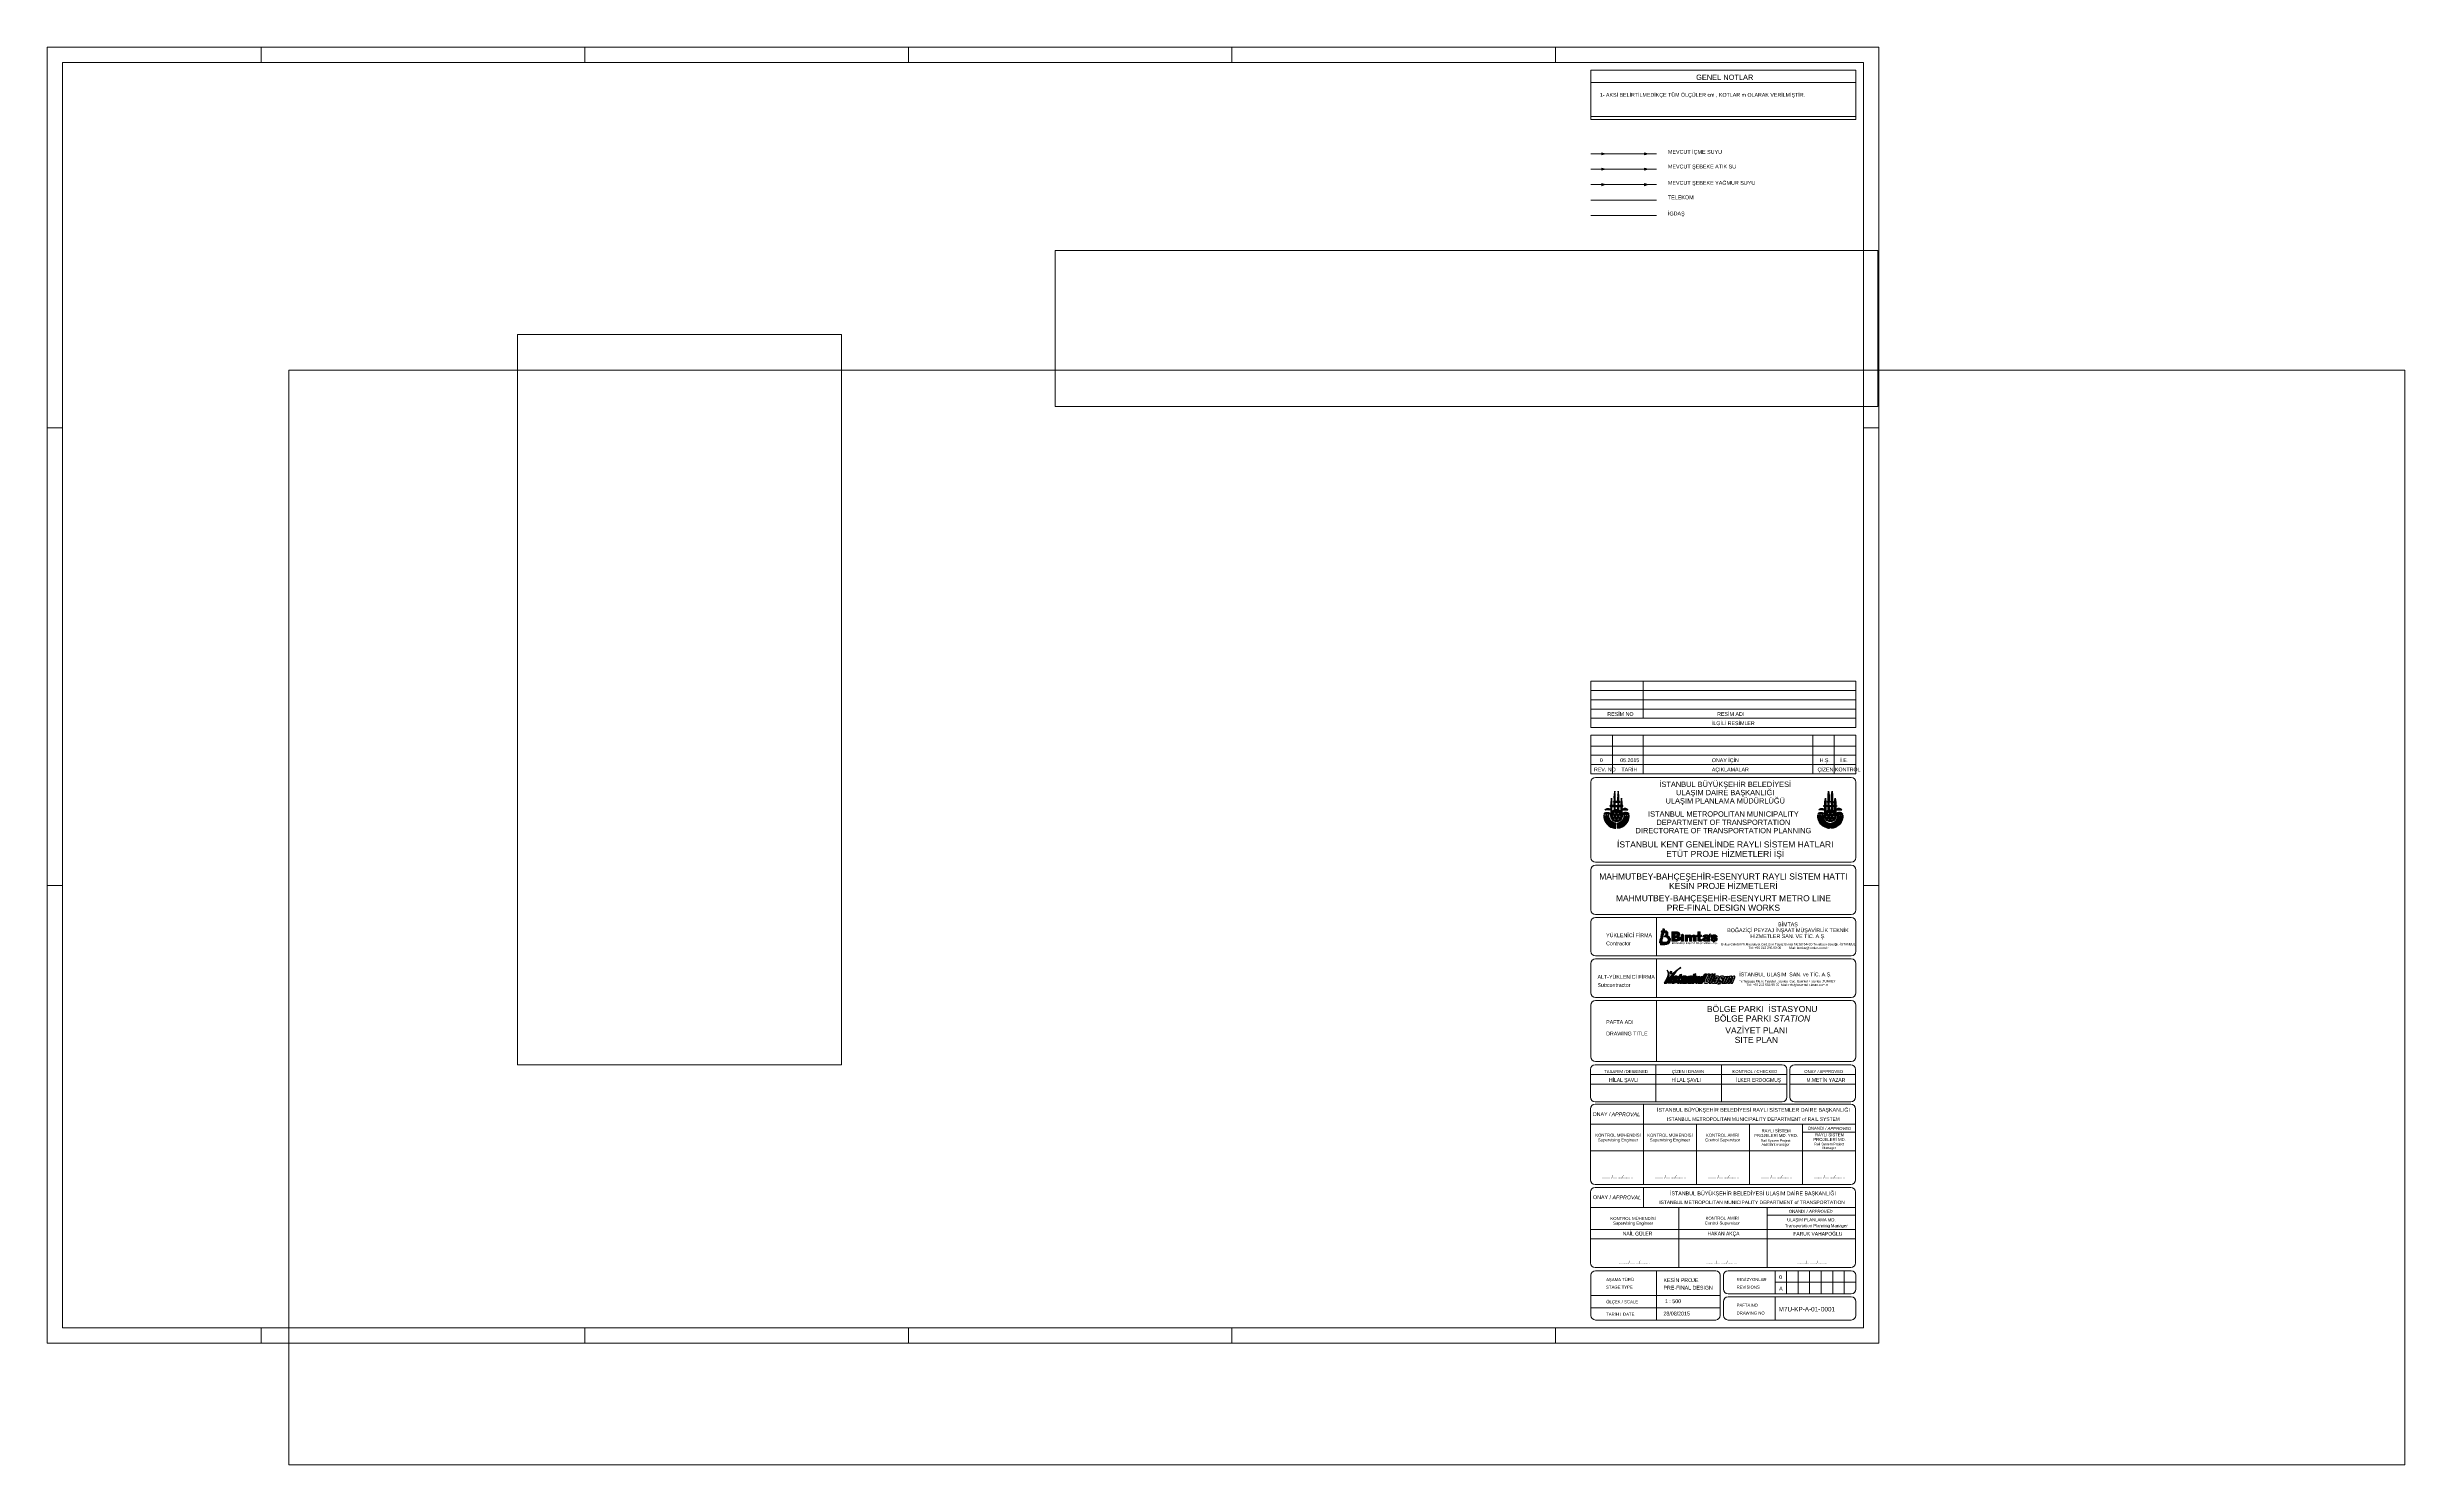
# Paper-space layout 'M7U-KP-A-01-0001' of a CAD drawing. Header units: centimetres. Extents: x -3 to 150, y -18 to 74.
# The model-space entities are those that its viewports show. They can reach past a viewport. Long polylines and large blocks are cut down to what shows.
import ezdxf

# ---------------------------------------------------------------- set-up
doc = ezdxf.new("R2010")
doc.units = ezdxf.units.CM
doc.header["$LTSCALE"] = 500
for name, color, linetype, lineweight in [('A-FLOR-PATT-1', 8, 'Continuous', 9), ('ALTYAPI LEJANT_dwg', 8, 'Continuous', 18), ('döşeme', 36, 'Continuous', 5), ('G-ANNO-TTLB', 6, 'Continuous', 9), ('G-ANNO-TTLB-THIN', 151, 'Continuous', 9), ('Gaz_PE_110_Koordinatsiz', 6, 'Continuous', 35), ('ISKABIS_ASU_SANAL_PARSEL', 1, 'Continuous', 18), ('ISKABIS_ICMESUYU_BORUARSIV1', 7, 'Continuous', 18), ('ISKABIS_YSUYU_SEBEKE', 5, 'Continuous', 18)]:
    doc.layers.add(name, color=color, linetype=linetype, lineweight=lineweight)
doc.layers.add('ANTED', color=7, linetype='Continuous')
doc.layers.add('G-ANNO-NPLT', color=191, linetype='Continuous', plot=False)
doc.styles.add('Arial', font='arial.ttf', dxfattribs={"height": 0.25})
doc.styles.add('Arial_10', font='arial.ttf', dxfattribs={"height": 0.344237})
doc.styles.add('Arial_11', font='arial.ttf', dxfattribs={"height": 0.393413})
doc.styles.add('Arial_12', font='arial.ttf', dxfattribs={"height": 0.14753})
doc.styles.add('Arial_13', font='arial.ttf', dxfattribs={"height": 0.196707})
doc.styles.add('Arial_14', font='arial.ttf', dxfattribs={"width": 0.75, "height": 0.245883})
doc.styles.add('Arial_15', font='arial.ttf', dxfattribs={"width": 0.8, "height": 0.245883})
doc.styles.add('Arial_16', font='arial.ttf', dxfattribs={"height": 0.226213})
doc.styles.add('Arial_17', font='arial.ttf', dxfattribs={"height": 0.157365})
doc.styles.add('Arial_18', font='arial.ttf', dxfattribs={"width": 0.8, "height": 0.29506})
doc.styles.add('Arial_9', font='arial.ttf', dxfattribs={"height": 0.245883})
doc.styles.add('Arial_I_1', font='ariali.ttf', dxfattribs={"height": 0.245883})
doc.styles.add('Arial_I_2', font='ariali.ttf', dxfattribs={"height": 0.196707})
pattern_1 = [(45, (-276.8932564, 156.7689775), (-0.00530330086, 0.00530330086), [])]

# ---------------------------------------------------------------- blocks, each defined once
blk = doc.blocks.new('ALTYAPI LEJANT_dwg-3100419-VAZİYET PLANI                                                                                                     SITE PLAN')
at = {"lineweight": 18}
for points in [[(38968.75, 454868.71), (38968.53, 454868.64), (38968.53, 454868.78)], [(38971.55, 454868.71), (38971.32, 454868.64), (38971.32, 454868.78)], [(38968.75, 454867.71), (38968.53, 454867.64), (38968.53, 454867.78)], [(38968.75, 454866.71), (38968.53, 454866.64), (38968.53, 454866.78)], [(38971.55, 454867.71), (38971.32, 454867.64), (38971.32, 454867.78)], [(38971.55, 454866.71), (38971.32, 454866.64), (38971.32, 454866.78)]]:
    blk.add_hatch(color=256, dxfattribs=at).paths.add_polyline_path(points, flags=0)
for p, q in [((38967.83, 454870.93), (38984.83, 454870.93)), ((38968.53, 454868.64), (38968.53, 454868.78)), ((38968.53, 454868.78), (38968.75, 454868.71)), ((38968.75, 454868.71), (38968.53, 454868.64)), ((38971.32, 454868.64), (38971.32, 454868.78)), ((38971.32, 454868.78), (38971.55, 454868.71)), ((38971.55, 454868.71), (38971.32, 454868.64)), ((38968.53, 454867.64), (38968.53, 454867.78)), ((38968.53, 454867.78), (38968.75, 454867.71)), ((38968.75, 454867.71), (38968.53, 454867.64)), ((38968.53, 454866.64), (38968.53, 454866.78)), ((38968.53, 454866.78), (38968.75, 454866.71)), ((38971.32, 454867.64), (38971.32, 454867.78)), ((38971.32, 454867.78), (38971.55, 454867.71)), ((38971.55, 454867.71), (38971.32, 454867.64)), ((38971.32, 454866.64), (38971.32, 454866.78)), ((38971.32, 454866.78), (38971.55, 454866.71)), ((38968.75, 454866.71), (38968.53, 454866.64)), ((38971.55, 454866.71), (38971.32, 454866.64))]:
    blk.add_line(p, q, dxfattribs=at)
at = {"color": 210, "lineweight": 18}
blk.add_line((38967.83, 454865.71), (38972.08, 454865.71), dxfattribs=at)
at = {"layer": 'Gaz_PE_110_Koordinatsiz', "color": 231, "lineweight": 18}
blk.add_line((38967.83, 454864.71), (38972.08, 454864.71), dxfattribs=at)
at = {"layer": 'ISKABIS_ASU_SANAL_PARSEL'}
blk.add_line((38967.83, 454867.71), (38972.08, 454867.71), dxfattribs=at)
at = {"layer": 'ISKABIS_ICMESUYU_BORUARSIV1', "color": 142}
blk.add_line((38967.83, 454868.71), (38972.08, 454868.71), dxfattribs=at)
at = {"layer": 'ISKABIS_YSUYU_SEBEKE', "color": 124}
blk.add_line((38967.83, 454866.71), (38972.08, 454866.71), dxfattribs=at)
at = {"lineweight": 18, "char_height": 0.25, "attachment_point": 1, "line_spacing_factor": 0.938532, "style": 'Arial'}
for s, insert, width in [('MEVCUT İÇME SUYU', (38972.83, 454868.96), 4.1663), ('MEVCUT ŞEBEKE ATIK SU', (38972.83, 454868.01), 5.2644), ('MEVCUT ŞEBEKE YAĞMUR SUYU', (38972.83, 454866.95), 6.7253), ('TELEKOM', (38972.83, 454866.01), 1.9856), ('İGDAŞ', (38972.83, 454864.96), 1.2932)]:
    blk.add_mtext(s, dxfattribs=dict(at, insert=insert, width=width))
blk = doc.blocks.new('A$C14412722')
h = blk.add_hatch(color=10)
edge = h.paths.add_edge_path()
edge.add_spline(control_points=[(0, 0), (122, 148), (229, 317), (306, 496), (306, 496), (469, 873), (465, 1203), (325, 1388), (325, 1388), (501, 1227), (580, 932), (514, 579), (514, 579), (475, 371), (391, 172), (280, 0), (280, 0), (280, 0), (0, 0), (0, 0)], knot_values=[0, 0, 0, 0, 0.2, 0.2, 0.2, 0.2001, 0.4, 0.4, 0.4, 0.4001, 0.6, 0.6, 0.6, 0.6001, 0.8, 0.8, 0.8, 0.8001, 1, 1, 1, 1], degree=3, periodic=0)
h = blk.add_hatch(color=5)
edge = h.paths.add_edge_path()
edge.add_spline(control_points=[(742, 0), (750, 177), (799, 380), (894, 595)], knot_values=[0, 0, 0, 0, 0.2, 0.2, 0.2, 0.2], degree=3, periodic=0)
edge.add_spline(control_points=[(894, 595), (1094, 1046), (1444, 1442), (1805, 1664)], knot_values=[0.2, 0.2, 0.2, 0.2, 0.4, 0.4, 0.4, 0.4], degree=3, periodic=0)
edge.add_spline(control_points=[(1805, 1664), (1426, 1471), (1022, 1117), (731, 694)], knot_values=[0.4, 0.4, 0.4, 0.4, 0.6, 0.6, 0.6, 0.6], degree=3, periodic=0)
edge.add_spline(control_points=[(731, 694), (561, 445), (453, 206), (407, 0), (407, 0), (407, 0), (490, 0), (574, 0)], knot_values=[0.6, 0.6, 0.6, 0.6, 0.8, 0.8, 0.8, 0.8001, 0.9, 0.9, 0.9, 0.9], degree=3, periodic=0)
edge.add_spline(control_points=[(574, 0), (658, 0), (742, 0), (742, 0)], knot_values=[0.9, 0.9, 0.9, 0.9, 1, 1, 1, 1], degree=3, periodic=0)
h = blk.add_hatch(color=5)
edge = h.paths.add_edge_path()
edge.add_spline(control_points=[(606, 1109), (606, 1175), (666, 1229), (740, 1229), (740, 1229), (815, 1229), (875, 1175), (875, 1109), (875, 1109), (875, 1042), (815, 988), (740, 988), (740, 988), (666, 988), (606, 1042), (606, 1109)], knot_values=[0, 0, 0, 0, 0.25, 0.25, 0.25, 0.2501, 0.5, 0.5, 0.5, 0.5001, 0.75, 0.75, 0.75, 0.7501, 1, 1, 1, 1], degree=3, periodic=0)
h = blk.add_hatch(color=5)
edge = h.paths.add_edge_path()
edge.add_spline(control_points=[(1483, 572), (1496, 628), (1485, 671), (1449, 700)], knot_values=[0.9285714, 0.9285714, 0.9285714, 0.9285714, 0.9642857, 0.9642857, 0.9642857, 0.9642857], degree=3, periodic=0)
edge.add_spline(control_points=[(1449, 700), (1417, 728), (1367, 742), (1299, 742)], knot_values=[0.8928571, 0.8928571, 0.8928571, 0.8928571, 0.9285714, 0.9285714, 0.9285714, 0.9285714], degree=3, periodic=0)
edge.add_spline(control_points=[(1299, 742), (1221, 742), (1150, 724), (1087, 689)], knot_values=[0.8571429, 0.8571429, 0.8571429, 0.8571429, 0.8928571, 0.8928571, 0.8928571, 0.8928571], degree=3, periodic=0)
edge.add_spline(control_points=[(1087, 689), (1016, 649), (965, 592), (932, 517)], knot_values=[0.8214286, 0.8214286, 0.8214286, 0.8214286, 0.8571429, 0.8571429, 0.8571429, 0.8571429], degree=3, periodic=0)
edge.add_spline(control_points=[(932, 517), (925, 501), (919, 485), (916, 470)], knot_values=[0.7857143, 0.7857143, 0.7857143, 0.7857143, 0.8214286, 0.8214286, 0.8214286, 0.8214286], degree=3, periodic=0)
edge.add_spline(control_points=[(916, 470), (908, 438), (911, 408), (922, 381)], knot_values=[0.75, 0.75, 0.75, 0.75, 0.7857143, 0.7857143, 0.7857143, 0.7857143], degree=3, periodic=0)
edge.add_spline(control_points=[(922, 381), (935, 350), (964, 322), (1009, 295)], knot_values=[0.7142857, 0.7142857, 0.7142857, 0.7142857, 0.75, 0.75, 0.75, 0.75], degree=3, periodic=0)
edge.add_spline(control_points=[(1009, 295), (1047, 273), (1084, 252), (1121, 231)], knot_values=[0.6785714, 0.6785714, 0.6785714, 0.6785714, 0.7142857, 0.7142857, 0.7142857, 0.7142857], degree=3, periodic=0)
edge.add_spline(control_points=[(1121, 231), (1133, 217), (1134, 199), (1123, 175)], knot_values=[0.6428571, 0.6428571, 0.6428571, 0.6428571, 0.6785714, 0.6785714, 0.6785714, 0.6785714], degree=3, periodic=0)
edge.add_spline(control_points=[(1123, 175), (1103, 129), (1068, 106), (1018, 106)], knot_values=[0.6071429, 0.6071429, 0.6071429, 0.6071429, 0.6428571, 0.6428571, 0.6428571, 0.6428571], degree=3, periodic=0)
edge.add_spline(control_points=[(1018, 106), (980, 106), (965, 127), (975, 169)], knot_values=[0.5714286, 0.5714286, 0.5714286, 0.5714286, 0.6071429, 0.6071429, 0.6071429, 0.6071429], degree=3, periodic=0)
edge.add_spline(control_points=[(975, 169), (978, 183), (984, 198), (992, 216)], knot_values=[0.5357143, 0.5357143, 0.5357143, 0.5357143, 0.5714286, 0.5714286, 0.5714286, 0.5714286], degree=3, periodic=0)
edge.add_spline(control_points=[(992, 216), (992, 216), (795, 216), (795, 216), (795, 216), (781, 188), (772, 162), (767, 139)], knot_values=[0.4642857, 0.4642857, 0.4642857, 0.4642857, 0.5, 0.5, 0.5, 0.5001, 0.5357143, 0.5357143, 0.5357143, 0.5357143], degree=3, periodic=0)
edge.add_spline(control_points=[(767, 139), (741, 26), (804, -30), (956, -30)], knot_values=[0.4285714, 0.4285714, 0.4285714, 0.4285714, 0.4642857, 0.4642857, 0.4642857, 0.4642857], degree=3, periodic=0)
edge.add_spline(control_points=[(956, -30), (1038, -30), (1111, -12), (1176, 24)], knot_values=[0.3928571, 0.3928571, 0.3928571, 0.3928571, 0.4285714, 0.4285714, 0.4285714, 0.4285714], degree=3, periodic=0)
edge.add_spline(control_points=[(1176, 24), (1247, 65), (1300, 124), (1335, 201)], knot_values=[0.3571429, 0.3571429, 0.3571429, 0.3571429, 0.3928571, 0.3928571, 0.3928571, 0.3928571], degree=3, periodic=0)
edge.add_spline(control_points=[(1335, 201), (1343, 220), (1349, 238), (1353, 255)], knot_values=[0.3214286, 0.3214286, 0.3214286, 0.3214286, 0.3571429, 0.3571429, 0.3571429, 0.3571429], degree=3, periodic=0)
edge.add_spline(control_points=[(1353, 255), (1362, 293), (1358, 327), (1341, 355)], knot_values=[0.2857143, 0.2857143, 0.2857143, 0.2857143, 0.3214286, 0.3214286, 0.3214286, 0.3214286], degree=3, periodic=0)
edge.add_spline(control_points=[(1341, 355), (1328, 376), (1304, 397), (1270, 418)], knot_values=[0.25, 0.25, 0.25, 0.25, 0.2857143, 0.2857143, 0.2857143, 0.2857143], degree=3, periodic=0)
edge.add_spline(control_points=[(1270, 418), (1239, 436), (1208, 453), (1177, 470)], knot_values=[0.2142857, 0.2142857, 0.2142857, 0.2142857, 0.25, 0.25, 0.25, 0.25], degree=3, periodic=0)
edge.add_spline(control_points=[(1177, 470), (1147, 488), (1135, 508), (1140, 531)], knot_values=[0.1785714, 0.1785714, 0.1785714, 0.1785714, 0.2142857, 0.2142857, 0.2142857, 0.2142857], degree=3, periodic=0)
edge.add_spline(control_points=[(1140, 531), (1146, 555), (1158, 573), (1176, 586)], knot_values=[0.1428571, 0.1428571, 0.1428571, 0.1428571, 0.1785714, 0.1785714, 0.1785714, 0.1785714], degree=3, periodic=0)
edge.add_spline(control_points=[(1176, 586), (1196, 599), (1217, 605), (1241, 605)], knot_values=[0.1071429, 0.1071429, 0.1071429, 0.1071429, 0.1428571, 0.1428571, 0.1428571, 0.1428571], degree=3, periodic=0)
edge.add_spline(control_points=[(1241, 605), (1276, 605), (1290, 589), (1282, 556)], knot_values=[0.0714286, 0.0714286, 0.0714286, 0.0714286, 0.1071429, 0.1071429, 0.1071429, 0.1071429], degree=3, periodic=0)
edge.add_spline(control_points=[(1282, 556), (1281, 552), (1276, 535), (1266, 505)], knot_values=[0.0357143, 0.0357143, 0.0357143, 0.0357143, 0.0714286, 0.0714286, 0.0714286, 0.0714286], degree=3, periodic=0)
edge.add_spline(control_points=[(1266, 505), (1266, 505), (1459, 505), (1459, 505)], knot_values=[0, 0, 0, 0, 0.0357143, 0.0357143, 0.0357143, 0.0357143], degree=3, periodic=0)
edge.add_spline(control_points=[(1459, 505), (1471, 529), (1479, 551), (1483, 572)], knot_values=[0.9642857, 0.9642857, 0.9642857, 0.9642857, 1, 1, 1, 1], degree=3, periodic=0)
h = blk.add_hatch(color=5)
edge = h.paths.add_edge_path()
edge.add_spline(control_points=[(1607, 188), (1607, 188), (1777, 572), (1777, 572), (1777, 572), (1777, 572), (1802, 572), (1827, 572)], knot_values=[0.4722222, 0.4722222, 0.4722222, 0.4722222, 0.5277778, 0.5277778, 0.5277778, 0.5278778, 0.5555556, 0.5555556, 0.5555556, 0.5555556], degree=3, periodic=0)
edge.add_spline(control_points=[(1827, 572), (1851, 572), (1876, 572), (1876, 572), (1876, 572), (1876, 572), (1892, 609), (1909, 646)], knot_values=[0.4166667, 0.4166667, 0.4166667, 0.4166667, 0.4444444, 0.4444444, 0.4444444, 0.4445444, 0.4722222, 0.4722222, 0.4722222, 0.4722222], degree=3, periodic=0)
edge.add_spline(control_points=[(1909, 646), (1925, 684), (1941, 721), (1941, 721), (1941, 721), (1941, 721), (1917, 721), (1892, 721)], knot_values=[0.3611111, 0.3611111, 0.3611111, 0.3611111, 0.3888889, 0.3888889, 0.3888889, 0.3889889, 0.4166667, 0.4166667, 0.4166667, 0.4166667], degree=3, periodic=0)
edge.add_spline(control_points=[(1892, 721), (1867, 721), (1843, 721), (1843, 721), (1843, 721), (1843, 721), (1866, 773), (1889, 825)], knot_values=[0.3055556, 0.3055556, 0.3055556, 0.3055556, 0.3333333, 0.3333333, 0.3333333, 0.3334333, 0.3611111, 0.3611111, 0.3611111, 0.3611111], degree=3, periodic=0)
edge.add_spline(control_points=[(1889, 825), (1912, 877), (1935, 929), (1935, 929), (1935, 929), (1935, 929), (1876, 913), (1818, 898)], knot_values=[0.25, 0.25, 0.25, 0.25, 0.2777778, 0.2777778, 0.2777778, 0.2778778, 0.3055556, 0.3055556, 0.3055556, 0.3055556], degree=3, periodic=0)
edge.add_spline(control_points=[(1818, 898), (1759, 882), (1700, 866), (1700, 866), (1700, 866), (1700, 866), (1684, 830), (1668, 794)], knot_values=[0.1944444, 0.1944444, 0.1944444, 0.1944444, 0.2222222, 0.2222222, 0.2222222, 0.2223222, 0.25, 0.25, 0.25, 0.25], degree=3, periodic=0)
edge.add_spline(control_points=[(1668, 794), (1652, 757), (1636, 721), (1636, 721), (1636, 721), (1636, 721), (1616, 721), (1595, 721)], knot_values=[0.1388889, 0.1388889, 0.1388889, 0.1388889, 0.1666667, 0.1666667, 0.1666667, 0.1667667, 0.1944444, 0.1944444, 0.1944444, 0.1944444], degree=3, periodic=0)
edge.add_spline(control_points=[(1595, 721), (1575, 721), (1554, 721), (1554, 721), (1554, 721), (1554, 721), (1538, 684), (1522, 646)], knot_values=[0.0833333, 0.0833333, 0.0833333, 0.0833333, 0.1111111, 0.1111111, 0.1111111, 0.1112111, 0.1388889, 0.1388889, 0.1388889, 0.1388889], degree=3, periodic=0)
edge.add_spline(control_points=[(1522, 646), (1505, 609), (1489, 572), (1489, 572), (1489, 572), (1489, 572), (1509, 572), (1530, 572)], knot_values=[0.0277778, 0.0277778, 0.0277778, 0.0277778, 0.0555556, 0.0555556, 0.0555556, 0.0556556, 0.0833333, 0.0833333, 0.0833333, 0.0833333], degree=3, periodic=0)
edge.add_spline(control_points=[(1530, 572), (1550, 572), (1571, 572), (1571, 572), (1571, 572), (1524, 466), (1477, 361)], knot_values=[0.9722222, 0.9722222, 0.9722222, 0.9722222, 1, 1, 1, 1.0277778, 1.0277778, 1.0277778, 1.0277778], degree=3, periodic=0)
edge.add_spline(control_points=[(1477, 361), (1431, 256), (1384, 151), (1384, 151), (1384, 151), (1376, 132), (1371, 115), (1367, 100)], knot_values=[0.8888889, 0.8888889, 0.8888889, 0.8888889, 0.9166667, 0.9166667, 0.9166667, 0.9167667, 0.9722222, 0.9722222, 0.9722222, 0.9722222], degree=3, periodic=0)
edge.add_spline(control_points=[(1367, 100), (1349, 22), (1387, -17), (1482, -17)], knot_values=[0.8333333, 0.8333333, 0.8333333, 0.8333333, 0.8888889, 0.8888889, 0.8888889, 0.8888889], degree=3, periodic=0)
edge.add_spline(control_points=[(1482, -17), (1517, -17), (1563, -13), (1620, -5)], knot_values=[0.7777778, 0.7777778, 0.7777778, 0.7777778, 0.8333333, 0.8333333, 0.8333333, 0.8333333], degree=3, periodic=0)
edge.add_spline(control_points=[(1620, -5), (1620, -5), (1655, 74), (1673, 115)], knot_values=[0.7367799, 0.7367799, 0.7367799, 0.7367799, 0.7777778, 0.7777778, 0.7777778, 0.7777778], degree=3, periodic=0)
edge.add_spline(control_points=[(1673, 115), (1675, 123), (1678, 132), (1680, 140)], knot_values=[0.2013333, 0.2013333, 0.2013333, 0.2013333, 0.2265903, 0.2265903, 0.2265903, 0.2265903], degree=3, periodic=0)
edge.add_spline(control_points=[(1680, 140), (1657, 140), (1641, 139), (1630, 138)], knot_values=[0.6666667, 0.6666667, 0.6666667, 0.6666667, 0.7193558, 0.7193558, 0.7193558, 0.7193558], degree=3, periodic=0)
edge.add_spline(control_points=[(1630, 138), (1605, 138), (1595, 148), (1600, 169)], knot_values=[0.6111111, 0.6111111, 0.6111111, 0.6111111, 0.6666667, 0.6666667, 0.6666667, 0.6666667], degree=3, periodic=0)
edge.add_spline(control_points=[(1600, 169), (1601, 174), (1603, 180), (1607, 188)], knot_values=[0.5555556, 0.5555556, 0.5555556, 0.5555556, 0.6111111, 0.6111111, 0.6111111, 0.6111111], degree=3, periodic=0)
h = blk.add_hatch(color=5)
edge = h.paths.add_edge_path()
edge.add_spline(control_points=[(2001, -7), (2001, -7), (2016, 58), (2016, 58), (2016, 58), (1936, -1), (1864, -30), (1799, -30), (1799, -30), (1750, -30), (1715, -17), (1695, 9), (1695, 9), (1674, 35), (1668, 70), (1679, 114), (1679, 114), (1682, 130), (1688, 147), (1695, 165), (1695, 165), (1737, 259), (1799, 328), (1881, 371), (1881, 371), (1907, 385), (1975, 407), (2083, 438), (2083, 438), (2155, 459), (2199, 489), (2217, 529), (2217, 529), (2220, 536), (2223, 542), (2224, 548), (2224, 548), (2233, 585), (2220, 604), (2185, 604), (2185, 604), (2151, 604), (2124, 593), (2103, 570), (2103, 570), (2092, 557), (2075, 531), (2055, 491), (2055, 491), (2055, 491), (1848, 491), (1848, 491), (1848, 491), (1915, 658), (2045, 742), (2239, 742), (2239, 742), (2324, 742), (2382, 730), (2414, 707), (2414, 707), (2447, 684), (2457, 647), (2445, 594), (2445, 594), (2440, 572), (2431, 547), (2419, 520), (2419, 520), (2419, 520), (2221, 74), (2221, 74), (2221, 74), (2212, 51), (2206, 24), (2203, -7), (2203, -7), (2203, -7), (2001, -7), (2001, -7)], knot_values=[0, 0, 0, 0, 0.05, 0.05, 0.05, 0.0501, 0.1, 0.1, 0.1, 0.1001, 0.15, 0.15, 0.15, 0.1501, 0.2, 0.2, 0.2, 0.2001, 0.25, 0.25, 0.25, 0.2501, 0.3, 0.3, 0.3, 0.3001, 0.35, 0.35, 0.35, 0.3501, 0.4, 0.4, 0.4, 0.4001, 0.45, 0.45, 0.45, 0.4501, 0.5, 0.5, 0.5, 0.5001, 0.55, 0.55, 0.55, 0.5501, 0.6, 0.6, 0.6, 0.6001, 0.65, 0.65, 0.65, 0.6501, 0.7, 0.7, 0.7, 0.7001, 0.75, 0.75, 0.75, 0.7501, 0.8, 0.8, 0.8, 0.8001, 0.85, 0.85, 0.85, 0.8501, 0.9, 0.9, 0.9, 0.9001, 0.95, 0.95, 0.95, 0.9501, 1, 1, 1, 1], degree=3, periodic=0)
edge = h.paths.add_edge_path(flags=16)
edge.add_spline(control_points=[(2085, 232), (2085, 232), (2085, 232), (2085, 232), (2085, 232), (2085, 232), (2136, 347), (2136, 347), (2136, 347), (2105, 336), (2062, 318), (2008, 293), (2008, 293), (1967, 271), (1937, 240), (1919, 200), (1919, 200), (1916, 192), (1913, 185), (1912, 179), (1912, 179), (1903, 141), (1919, 122), (1961, 122), (1961, 122), (2011, 122), (2053, 159), (2085, 232)], knot_values=[0, 0, 0, 0, 0.1428571, 0.1428571, 0.1428571, 0.1429571, 0.2857143, 0.2857143, 0.2857143, 0.2858143, 0.4285714, 0.4285714, 0.4285714, 0.4286714, 0.5714286, 0.5714286, 0.5714286, 0.5715286, 0.7142857, 0.7142857, 0.7142857, 0.7143857, 0.8571429, 0.8571429, 0.8571429, 0.8572429, 1, 1, 1, 1], degree=3, periodic=0)
h = blk.add_hatch(color=5)
edge = h.paths.add_edge_path()
edge.add_spline(control_points=[(3020, 622), (3028, 660), (3020, 689), (2996, 709)], knot_values=[0.3333333, 0.3333333, 0.3333333, 0.3333333, 0.3888889, 0.3888889, 0.3888889, 0.3888889], degree=3, periodic=0)
edge.add_spline(control_points=[(2996, 709), (2971, 731), (2937, 742), (2891, 742)], knot_values=[0.2777778, 0.2777778, 0.2777778, 0.2777778, 0.3333333, 0.3333333, 0.3333333, 0.3333333], degree=3, periodic=0)
edge.add_spline(control_points=[(2891, 742), (2859, 742), (2825, 731), (2788, 708)], knot_values=[0.2222222, 0.2222222, 0.2222222, 0.2222222, 0.2777778, 0.2777778, 0.2777778, 0.2777778], degree=3, periodic=0)
edge.add_spline(control_points=[(2788, 708), (2750, 686), (2720, 660), (2697, 630)], knot_values=[0.1666667, 0.1666667, 0.1666667, 0.1666667, 0.2222222, 0.2222222, 0.2222222, 0.2222222], degree=3, periodic=0)
edge.add_spline(control_points=[(2697, 630), (2697, 630), (2694, 630), (2694, 630), (2694, 630), (2694, 630), (2704, 653), (2714, 676)], knot_values=[0.0833333, 0.0833333, 0.0833333, 0.0833333, 0.1388889, 0.1388889, 0.1388889, 0.1389889, 0.1666667, 0.1666667, 0.1666667, 0.1666667], degree=3, periodic=0)
edge.add_spline(control_points=[(2714, 676), (2725, 698), (2735, 721), (2735, 721), (2735, 721), (2735, 721), (2734, 721), (2733, 721)], knot_values=[0.0277778, 0.0277778, 0.0277778, 0.0277778, 0.0555556, 0.0555556, 0.0555556, 0.0556556, 0.0833333, 0.0833333, 0.0833333, 0.0833333], degree=3, periodic=0)
edge.add_spline(control_points=[(2733, 721), (2733, 721), (2732, 721), (2732, 721), (2732, 721), (2678, 707), (2624, 692)], knot_values=[0.9722222, 0.9722222, 0.9722222, 0.9722222, 1, 1, 1, 1.0277778, 1.0277778, 1.0277778, 1.0277778], degree=3, periodic=0)
edge.add_spline(control_points=[(2624, 692), (2571, 678), (2517, 663), (2517, 663), (2517, 663), (2517, 663), (2443, 496), (2369, 328)], knot_values=[0.9166667, 0.9166667, 0.9166667, 0.9166667, 0.9444444, 0.9444444, 0.9444444, 0.9445444, 0.9722222, 0.9722222, 0.9722222, 0.9722222], degree=3, periodic=0)
edge.add_spline(control_points=[(2369, 328), (2294, 161), (2220, -7), (2220, -7), (2220, -7), (2220, -7), (2272, -7), (2323, -7)], knot_values=[0.8611111, 0.8611111, 0.8611111, 0.8611111, 0.8888889, 0.8888889, 0.8888889, 0.8889889, 0.9166667, 0.9166667, 0.9166667, 0.9166667], degree=3, periodic=0)
edge.add_spline(control_points=[(2323, -7), (2375, -7), (2427, -7), (2427, -7), (2427, -7), (2427, -7), (2484, 123), (2542, 253)], knot_values=[0.8055556, 0.8055556, 0.8055556, 0.8055556, 0.8333333, 0.8333333, 0.8333333, 0.8334333, 0.8611111, 0.8611111, 0.8611111, 0.8611111], degree=3, periodic=0)
edge.add_spline(control_points=[(2542, 253), (2599, 383), (2657, 513), (2657, 513), (2657, 513), (2673, 551), (2701, 571), (2740, 573)], knot_values=[0.7222222, 0.7222222, 0.7222222, 0.7222222, 0.75, 0.75, 0.75, 0.7501, 0.8055556, 0.8055556, 0.8055556, 0.8055556], degree=3, periodic=0)
edge.add_spline(control_points=[(2740, 573), (2769, 575), (2781, 561), (2774, 533)], knot_values=[0.6666667, 0.6666667, 0.6666667, 0.6666667, 0.7222222, 0.7222222, 0.7222222, 0.7222222], degree=3, periodic=0)
edge.add_spline(control_points=[(2774, 533), (2773, 527), (2771, 520), (2767, 513)], knot_values=[0.6111111, 0.6111111, 0.6111111, 0.6111111, 0.6666667, 0.6666667, 0.6666667, 0.6666667], degree=3, periodic=0)
edge.add_spline(control_points=[(2767, 513), (2767, 513), (2537, -7), (2537, -7), (2537, -7), (2537, -7), (2589, -7), (2640, -7)], knot_values=[0.5277778, 0.5277778, 0.5277778, 0.5277778, 0.5833333, 0.5833333, 0.5833333, 0.5834333, 0.6111111, 0.6111111, 0.6111111, 0.6111111], degree=3, periodic=0)
edge.add_spline(control_points=[(2640, -7), (2692, -7), (2744, -7), (2744, -7), (2744, -7), (2744, -7), (2810, 142), (2876, 292)], knot_values=[0.4722222, 0.4722222, 0.4722222, 0.4722222, 0.5, 0.5, 0.5, 0.5001, 0.5277778, 0.5277778, 0.5277778, 0.5277778], degree=3, periodic=0)
edge.add_spline(control_points=[(2876, 292), (2942, 441), (3008, 590), (3008, 590), (3008, 590), (3014, 601), (3017, 612), (3020, 622)], knot_values=[0.3888889, 0.3888889, 0.3888889, 0.3888889, 0.4166667, 0.4166667, 0.4166667, 0.4167667, 0.4722222, 0.4722222, 0.4722222, 0.4722222], degree=3, periodic=0)
h = blk.add_hatch(color=5)
edge = h.paths.add_edge_path()
edge.add_spline(control_points=[(3197, 929), (3197, 929), (3431, 994), (3431, 994), (3431, 994), (3431, 994), (3285, 661), (3285, 661), (3285, 661), (3285, 661), (3288, 661), (3288, 661), (3288, 661), (3341, 715), (3405, 742), (3479, 742), (3479, 742), (3568, 742), (3601, 689), (3576, 582), (3576, 582), (3570, 554), (3559, 524), (3545, 492), (3545, 492), (3545, 492), (3432, 240), (3432, 240), (3432, 240), (3352, 62), (3252, -28), (3132, -30), (3132, -30), (3100, -30), (3072, -21), (3051, -2), (3051, -2), (3029, 18), (3017, 44), (3015, 76), (3015, 76), (3015, 76), (3013, 76), (3013, 76), (3013, 76), (3013, 76), (2975, -7), (2975, -7), (2975, -7), (2975, -7), (2783, -7), (2783, -7), (2783, -7), (2783, -7), (3197, 929), (3197, 929)], knot_values=[0, 0, 0, 0, 0.0714286, 0.0714286, 0.0714286, 0.0715286, 0.1428571, 0.1428571, 0.1428571, 0.1429571, 0.2142857, 0.2142857, 0.2142857, 0.2143857, 0.2857143, 0.2857143, 0.2857143, 0.2858143, 0.3571429, 0.3571429, 0.3571429, 0.3572429, 0.4285714, 0.4285714, 0.4285714, 0.4286714, 0.5, 0.5, 0.5, 0.5001, 0.5714286, 0.5714286, 0.5714286, 0.5715286, 0.6428571, 0.6428571, 0.6428571, 0.6429571, 0.7142857, 0.7142857, 0.7142857, 0.7143857, 0.7857143, 0.7857143, 0.7857143, 0.7858143, 0.8571429, 0.8571429, 0.8571429, 0.8572429, 0.9285714, 0.9285714, 0.9285714, 0.9286714, 1, 1, 1, 1], degree=3, periodic=0)
edge = h.paths.add_edge_path(flags=16)
edge.add_spline(control_points=[(3238, 265), (3238, 265), (3238, 265), (3238, 265), (3238, 265), (3238, 265), (3320, 453), (3320, 453), (3320, 453), (3333, 483), (3341, 504), (3344, 518), (3344, 518), (3353, 554), (3342, 572), (3314, 572), (3314, 572), (3269, 572), (3227, 529), (3190, 444), (3190, 444), (3190, 444), (3114, 273), (3114, 273), (3114, 273), (3103, 248), (3095, 225), (3090, 205), (3090, 205), (3080, 161), (3089, 139), (3118, 139), (3118, 139), (3162, 140), (3202, 182), (3238, 265)], knot_values=[0, 0, 0, 0, 0.1111111, 0.1111111, 0.1111111, 0.1112111, 0.2222222, 0.2222222, 0.2222222, 0.2223222, 0.3333333, 0.3333333, 0.3333333, 0.3334333, 0.4444444, 0.4444444, 0.4444444, 0.4445444, 0.5555556, 0.5555556, 0.5555556, 0.5556556, 0.6666667, 0.6666667, 0.6666667, 0.6667667, 0.7777778, 0.7777778, 0.7777778, 0.7778778, 0.8888889, 0.8888889, 0.8888889, 0.8889889, 1, 1, 1, 1], degree=3, periodic=0)
h = blk.add_hatch(color=5)
edge = h.paths.add_edge_path()
edge.add_spline(control_points=[(3649, 658), (3649, 658), (3883, 721), (3883, 721), (3883, 721), (3883, 721), (3653, 200), (3653, 200), (3653, 200), (3649, 191), (3647, 183), (3645, 177), (3645, 177), (3639, 150), (3649, 137), (3677, 139), (3677, 139), (3718, 141), (3747, 161), (3763, 200), (3763, 200), (3763, 200), (3968, 662), (3968, 662), (3968, 662), (3968, 662), (4188, 721), (4188, 721), (4188, 721), (4188, 721), (4200, 721), (4200, 721), (4200, 721), (4200, 721), (3878, -7), (3878, -7), (3878, -7), (3878, -7), (3686, -7), (3686, -7), (3686, -7), (3686, -7), (3726, 83), (3726, 83), (3726, 83), (3726, 83), (3724, 83), (3724, 83), (3724, 83), (3699, 53), (3669, 27), (3631, 4), (3631, 4), (3594, -19), (3560, -30), (3529, -30), (3529, -30), (3425, -30), (3381, 8), (3399, 84), (3399, 84), (3402, 96), (3406, 109), (3412, 123), (3412, 123), (3412, 123), (3649, 658), (3649, 658)], knot_values=[0, 0, 0, 0, 0.0588235, 0.0588235, 0.0588235, 0.0589235, 0.1176471, 0.1176471, 0.1176471, 0.1177471, 0.1764706, 0.1764706, 0.1764706, 0.1765706, 0.2352941, 0.2352941, 0.2352941, 0.2353941, 0.2941176, 0.2941176, 0.2941176, 0.2942176, 0.3529412, 0.3529412, 0.3529412, 0.3530412, 0.4117647, 0.4117647, 0.4117647, 0.4118647, 0.4705882, 0.4705882, 0.4705882, 0.4706882, 0.5294118, 0.5294118, 0.5294118, 0.5295118, 0.5882353, 0.5882353, 0.5882353, 0.5883353, 0.6470588, 0.6470588, 0.6470588, 0.6471588, 0.7058824, 0.7058824, 0.7058824, 0.7059824, 0.7647059, 0.7647059, 0.7647059, 0.7648059, 0.8235294, 0.8235294, 0.8235294, 0.8236294, 0.8823529, 0.8823529, 0.8823529, 0.8824529, 0.9411765, 0.9411765, 0.9411765, 0.9412765, 1, 1, 1, 1], degree=3, periodic=0)
h = blk.add_hatch(color=5)
edge = h.paths.add_edge_path()
edge.add_spline(control_points=[(4119, -7), (4119, -7), (3912, -7), (3912, -7), (3912, -7), (3912, -7), (4327, 924), (4327, 924), (4327, 924), (4327, 924), (4559, 993), (4559, 993), (4559, 993), (4559, 993), (4119, -7), (4119, -7)], knot_values=[0, 0, 0, 0, 0.25, 0.25, 0.25, 0.2501, 0.5, 0.5, 0.5, 0.5001, 0.75, 0.75, 0.75, 0.7501, 1, 1, 1, 1], degree=3, periodic=0)
h = blk.add_hatch(color=10)
edge = h.paths.add_edge_path()
edge.add_spline(control_points=[(5820, -127), (5820, -127), (5854, -50), (5854, -50), (5854, -50), (5854, -50), (6107, -50), (6107, -50), (6107, -50), (6107, -50), (5820, -127), (5820, -127)], knot_values=[0, 0, 0, 0, 0.3333333, 0.3333333, 0.3333333, 0.3334333, 0.6666667, 0.6666667, 0.6666667, 0.6667667, 1, 1, 1, 1], degree=3, periodic=0)
edge = h.paths.add_edge_path()
edge.add_spline(control_points=[(7068, 721), (7068, 721), (7031, 637), (7031, 637), (7031, 637), (7031, 637), (7034, 637), (7034, 637), (7034, 637), (7096, 702), (7163, 738), (7235, 742), (7235, 742), (7269, 744), (7296, 735), (7317, 717), (7317, 717), (7338, 700), (7348, 676), (7346, 646), (7346, 646), (7346, 646), (7349, 646), (7349, 646), (7349, 646), (7414, 710), (7478, 742), (7542, 742), (7542, 742), (7588, 742), (7622, 731), (7647, 709), (7647, 709), (7671, 689), (7679, 660), (7671, 622), (7671, 622), (7668, 612), (7665, 601), (7659, 590), (7659, 590), (7659, 590), (7395, -7), (7395, -7), (7395, -7), (7395, -7), (7188, -7), (7188, -7), (7188, -7), (7188, -7), (7418, 513), (7418, 513), (7418, 513), (7422, 520), (7424, 527), (7425, 533), (7425, 533), (7432, 561), (7420, 575), (7391, 573), (7391, 573), (7352, 571), (7325, 551), (7308, 513), (7308, 513), (7308, 513), (7078, -7), (7078, -7), (7078, -7), (7078, -7), (6871, -7), (6871, -7), (6871, -7), (6871, -7), (7101, 513), (7101, 513), (7101, 513), (7111, 553), (7103, 573), (7079, 573), (7079, 573), (7038, 573), (7009, 553), (6991, 513), (6991, 513), (6991, 513), (6761, -7), (6761, -7), (6761, -7), (6761, -7), (6554, -7), (6554, -7), (6554, -7), (6554, -7), (6851, 663), (6851, 663), (6851, 663), (6851, 663), (7068, 721), (7068, 721)], knot_values=[0, 0, 0, 0, 0.04, 0.04, 0.04, 0.0401, 0.08, 0.08, 0.08, 0.0801, 0.12, 0.12, 0.12, 0.1201, 0.16, 0.16, 0.16, 0.1601, 0.2, 0.2, 0.2, 0.2001, 0.24, 0.24, 0.24, 0.2401, 0.28, 0.28, 0.28, 0.2801, 0.32, 0.32, 0.32, 0.3201, 0.36, 0.36, 0.36, 0.3601, 0.4, 0.4, 0.4, 0.4001, 0.44, 0.44, 0.44, 0.4401, 0.48, 0.48, 0.48, 0.4801, 0.52, 0.52, 0.52, 0.5201, 0.56, 0.56, 0.56, 0.5601, 0.6, 0.6, 0.6, 0.6001, 0.64, 0.64, 0.64, 0.6401, 0.68, 0.68, 0.68, 0.6801, 0.72, 0.72, 0.72, 0.7201, 0.76, 0.76, 0.76, 0.7601, 0.8, 0.8, 0.8, 0.8001, 0.84, 0.84, 0.84, 0.8401, 0.88, 0.88, 0.88, 0.8801, 0.92, 0.92, 0.92, 0.9201, 0.96, 0.96, 0.96, 0.9601, 1, 1, 1, 1], degree=3, periodic=0)
edge = h.paths.add_edge_path()
edge.add_spline(control_points=[(6501, -7), (6501, -7), (6295, -7), (6295, -7), (6295, -7), (6295, -7), (6590, 659), (6590, 659), (6590, 659), (6590, 659), (6820, 721), (6820, 721), (6820, 721), (6820, 721), (6824, 721), (6824, 721), (6824, 721), (6824, 721), (6501, -7), (6501, -7)], knot_values=[0, 0, 0, 0, 0.2, 0.2, 0.2, 0.2001, 0.4, 0.4, 0.4, 0.4001, 0.6, 0.6, 0.6, 0.6001, 0.8, 0.8, 0.8, 0.8001, 1, 1, 1, 1], degree=3, periodic=0)
edge = h.paths.add_edge_path()
edge.add_spline(control_points=[(6476, 505), (6476, 505), (6282, 505), (6282, 505), (6282, 505), (6293, 535), (6298, 552), (6299, 556), (6299, 556), (6307, 589), (6293, 605), (6257, 605), (6257, 605), (6234, 605), (6213, 599), (6193, 586), (6193, 586), (6175, 573), (6163, 555), (6157, 531), (6157, 531), (6152, 508), (6164, 488), (6194, 470), (6194, 470), (6225, 453), (6256, 436), (6287, 418), (6287, 418), (6321, 397), (6345, 376), (6358, 355), (6358, 355), (6375, 327), (6379, 293), (6370, 255), (6370, 255), (6366, 238), (6360, 220), (6351, 201), (6351, 201), (6317, 124), (6264, 65), (6193, 24), (6193, 24), (6128, -12), (6055, -30), (5973, -30), (5973, -30), (5821, -30), (5758, 26), (5784, 139), (5784, 139), (5789, 162), (5798, 188), (5812, 216), (5812, 216), (5812, 216), (6009, 216), (6009, 216), (6009, 216), (6001, 198), (5995, 183), (5992, 169), (5992, 169), (5982, 127), (5997, 106), (6035, 106), (6035, 106), (6085, 106), (6120, 129), (6140, 175), (6140, 175), (6151, 199), (6150, 217), (6137, 231), (6137, 231), (6101, 252), (6064, 273), (6026, 295), (6026, 295), (5981, 322), (5952, 350), (5939, 381), (5939, 381), (5928, 408), (5925, 438), (5933, 470), (5933, 470), (5936, 485), (5941, 501), (5949, 517), (5949, 517), (5981, 592), (6033, 649), (6104, 689), (6104, 689), (6167, 724), (6238, 742), (6316, 742), (6316, 742), (6384, 742), (6434, 728), (6466, 700), (6466, 700), (6502, 671), (6513, 628), (6500, 572), (6500, 572), (6496, 551), (6488, 529), (6476, 505)], knot_values=[0, 0, 0, 0, 0.0357143, 0.0357143, 0.0357143, 0.0358143, 0.0714286, 0.0714286, 0.0714286, 0.0715286, 0.1071429, 0.1071429, 0.1071429, 0.1072429, 0.1428571, 0.1428571, 0.1428571, 0.1429571, 0.1785714, 0.1785714, 0.1785714, 0.1786714, 0.2142857, 0.2142857, 0.2142857, 0.2143857, 0.25, 0.25, 0.25, 0.2501, 0.2857143, 0.2857143, 0.2857143, 0.2858143, 0.3214286, 0.3214286, 0.3214286, 0.3215286, 0.3571429, 0.3571429, 0.3571429, 0.3572429, 0.3928571, 0.3928571, 0.3928571, 0.3929571, 0.4285714, 0.4285714, 0.4285714, 0.4286714, 0.4642857, 0.4642857, 0.4642857, 0.4643857, 0.5, 0.5, 0.5, 0.5001, 0.5357143, 0.5357143, 0.5357143, 0.5358143, 0.5714286, 0.5714286, 0.5714286, 0.5715286, 0.6071429, 0.6071429, 0.6071429, 0.6072429, 0.6428571, 0.6428571, 0.6428571, 0.6429571, 0.6785714, 0.6785714, 0.6785714, 0.6786714, 0.7142857, 0.7142857, 0.7142857, 0.7143857, 0.75, 0.75, 0.75, 0.7501, 0.7857143, 0.7857143, 0.7857143, 0.7858143, 0.8214286, 0.8214286, 0.8214286, 0.8215286, 0.8571429, 0.8571429, 0.8571429, 0.8572429, 0.8928571, 0.8928571, 0.8928571, 0.8929571, 0.9285714, 0.9285714, 0.9285714, 0.9286714, 0.9642857, 0.9642857, 0.9642857, 0.9643857, 1, 1, 1, 1], degree=3, periodic=0)
edge = h.paths.add_edge_path(flags=16)
edge.add_spline(control_points=[(5594, 232), (5594, 232), (5594, 232), (5594, 232), (5594, 232), (5594, 232), (5645, 347), (5645, 347), (5645, 347), (5613, 336), (5571, 318), (5517, 293), (5517, 293), (5475, 271), (5445, 240), (5428, 200), (5428, 200), (5424, 192), (5422, 185), (5420, 179), (5420, 179), (5411, 141), (5428, 122), (5469, 122), (5469, 122), (5520, 122), (5561, 159), (5594, 232)], knot_values=[0, 0, 0, 0, 0.1428571, 0.1428571, 0.1428571, 0.1429571, 0.2857143, 0.2857143, 0.2857143, 0.2858143, 0.4285714, 0.4285714, 0.4285714, 0.4286714, 0.5714286, 0.5714286, 0.5714286, 0.5715286, 0.7142857, 0.7142857, 0.7142857, 0.7143857, 0.8571429, 0.8571429, 0.8571429, 0.8572429, 1, 1, 1, 1], degree=3, periodic=0)
edge = h.paths.add_edge_path()
edge.add_spline(control_points=[(5510, -7), (5510, -7), (5525, 58), (5525, 58), (5525, 58), (5445, -1), (5372, -30), (5307, -30), (5307, -30), (5259, -30), (5224, -17), (5203, 9), (5203, 9), (5182, 35), (5177, 70), (5187, 114), (5187, 114), (5191, 130), (5196, 147), (5204, 165), (5204, 165), (5246, 259), (5307, 328), (5389, 371), (5389, 371), (5416, 385), (5483, 407), (5592, 438), (5592, 438), (5663, 459), (5708, 489), (5726, 529), (5726, 529), (5729, 536), (5731, 542), (5733, 548), (5733, 548), (5741, 585), (5728, 604), (5694, 604), (5694, 604), (5660, 604), (5632, 593), (5612, 570), (5612, 570), (5600, 557), (5584, 531), (5564, 491), (5564, 491), (5564, 491), (5357, 491), (5357, 491), (5357, 491), (5423, 658), (5553, 742), (5747, 742), (5747, 742), (5832, 742), (5891, 730), (5922, 707), (5922, 707), (5955, 684), (5966, 647), (5954, 594), (5954, 594), (5949, 572), (5940, 547), (5927, 520), (5927, 520), (5927, 520), (5730, 74), (5730, 74), (5730, 74), (5720, 51), (5714, 24), (5711, -7), (5711, -7), (5711, -7), (5510, -7), (5510, -7)], knot_values=[0, 0, 0, 0, 0.05, 0.05, 0.05, 0.0501, 0.1, 0.1, 0.1, 0.1001, 0.15, 0.15, 0.15, 0.1501, 0.2, 0.2, 0.2, 0.2001, 0.25, 0.25, 0.25, 0.2501, 0.3, 0.3, 0.3, 0.3001, 0.35, 0.35, 0.35, 0.3501, 0.4, 0.4, 0.4, 0.4001, 0.45, 0.45, 0.45, 0.4501, 0.5, 0.5, 0.5, 0.5001, 0.55, 0.55, 0.55, 0.5501, 0.6, 0.6, 0.6, 0.6001, 0.65, 0.65, 0.65, 0.6501, 0.7, 0.7, 0.7, 0.7001, 0.75, 0.75, 0.75, 0.7501, 0.8, 0.8, 0.8, 0.8001, 0.85, 0.85, 0.85, 0.8501, 0.9, 0.9, 0.9, 0.9001, 0.95, 0.95, 0.95, 0.9501, 1, 1, 1, 1], degree=3, periodic=0)
edge = h.paths.add_edge_path()
edge.add_spline(control_points=[(4352, 262), (4352, 262), (4643, 924), (4643, 924), (4643, 924), (4643, 924), (4903, 993), (4903, 993), (4903, 993), (4903, 993), (4567, 232), (4567, 232), (4567, 232), (4562, 220), (4558, 210), (4556, 201), (4556, 201), (4547, 164), (4565, 145), (4608, 145), (4608, 145), (4660, 145), (4700, 177), (4727, 239), (4727, 239), (4727, 239), (5030, 924), (5030, 924), (5030, 924), (5030, 924), (5288, 993), (5288, 993), (5288, 993), (5288, 993), (5291, 993), (5291, 993), (5291, 993), (5291, 993), (4966, 262), (4966, 262), (4966, 262), (4880, 67), (4734, -30), (4529, -30), (4529, -30), (4359, -30), (4290, 38), (4321, 174), (4321, 174), (4327, 201), (4338, 230), (4352, 262)], knot_values=[0, 0, 0, 0, 0.0769231, 0.0769231, 0.0769231, 0.0770231, 0.1538462, 0.1538462, 0.1538462, 0.1539462, 0.2307692, 0.2307692, 0.2307692, 0.2308692, 0.3076923, 0.3076923, 0.3076923, 0.3077923, 0.3846154, 0.3846154, 0.3846154, 0.3847154, 0.4615385, 0.4615385, 0.4615385, 0.4616385, 0.5384615, 0.5384615, 0.5384615, 0.5385615, 0.6153846, 0.6153846, 0.6153846, 0.6154846, 0.6923077, 0.6923077, 0.6923077, 0.6924077, 0.7692308, 0.7692308, 0.7692308, 0.7693308, 0.8461538, 0.8461538, 0.8461538, 0.8462538, 0.9230769, 0.9230769, 0.9230769, 0.9231769, 1, 1, 1, 1], degree=3, periodic=0)
edge = h.paths.add_edge_path()
edge.add_spline(control_points=[(5100, -7), (5100, -7), (4894, -7), (4894, -7), (4894, -7), (4894, -7), (5308, 924), (5308, 924), (5308, 924), (5308, 924), (5541, 993), (5541, 993), (5541, 993), (5541, 993), (5100, -7), (5100, -7)], knot_values=[0, 0, 0, 0, 0.25, 0.25, 0.25, 0.2501, 0.5, 0.5, 0.5, 0.5001, 0.75, 0.75, 0.75, 0.7501, 1, 1, 1, 1], degree=3, periodic=0)
at = {"color": 10}
for points, knots in [([(0, 0), (122, 148), (229, 317), (306, 496), (306, 496), (469, 873), (465, 1203), (325, 1388), (325, 1388), (501, 1227), (580, 932), (514, 579), (514, 579), (475, 371), (391, 172), (280, 0), (280, 0), (280, 0), (0, 0), (0, 0)], [0, 0, 0, 0, 0.2, 0.2, 0.2, 0.2, 0.4, 0.4, 0.4, 0.4, 0.6, 0.6, 0.6, 0.6, 0.8, 0.8, 0.8, 0.8, 1, 1, 1, 1]), ([(4352, 262), (4352, 262), (4643, 924), (4643, 924), (4643, 924), (4643, 924), (4903, 993), (4903, 993), (4903, 993), (4903, 993), (4567, 232), (4567, 232), (4567, 232), (4562, 220), (4558, 210), (4556, 201), (4556, 201), (4547, 164), (4565, 145), (4608, 145), (4608, 145), (4660, 145), (4700, 177), (4727, 239), (4727, 239), (4727, 239), (5030, 924), (5030, 924), (5030, 924), (5030, 924), (5288, 993), (5288, 993), (5288, 993), (5288, 993), (5291, 993), (5291, 993), (5291, 993), (5291, 993), (4966, 262), (4966, 262), (4966, 262), (4880, 67), (4734, -30), (4529, -30), (4529, -30), (4359, -30), (4290, 38), (4321, 174), (4321, 174), (4327, 201), (4338, 230), (4352, 262)], [0, 0, 0, 0, 0.0769231, 0.0769231, 0.0769231, 0.0769231, 0.1538462, 0.1538462, 0.1538462, 0.1538462, 0.2307692, 0.2307692, 0.2307692, 0.2307692, 0.3076923, 0.3076923, 0.3076923, 0.3076923, 0.3846154, 0.3846154, 0.3846154, 0.3846154, 0.4615385, 0.4615385, 0.4615385, 0.4615385, 0.5384615, 0.5384615, 0.5384615, 0.5384615, 0.6153846, 0.6153846, 0.6153846, 0.6153846, 0.6923077, 0.6923077, 0.6923077, 0.6923077, 0.7692308, 0.7692308, 0.7692308, 0.7692308, 0.8461538, 0.8461538, 0.8461538, 0.8461539, 0.9230769, 0.9230769, 0.9230769, 0.9230769, 1, 1, 1, 1]), ([(5100, -7), (5100, -7), (4894, -7), (4894, -7), (4894, -7), (4894, -7), (5308, 924), (5308, 924), (5308, 924), (5308, 924), (5541, 993), (5541, 993), (5541, 993), (5541, 993), (5100, -7), (5100, -7)], [0, 0, 0, 0, 0.25, 0.25, 0.25, 0.25, 0.5, 0.5, 0.5, 0.5, 0.75, 0.75, 0.75, 0.75, 1, 1, 1, 1]), ([(5510, -7), (5510, -7), (5525, 58), (5525, 58), (5525, 58), (5445, -1), (5372, -30), (5307, -30), (5307, -30), (5259, -30), (5224, -17), (5203, 9), (5203, 9), (5182, 35), (5177, 70), (5187, 114), (5187, 114), (5191, 130), (5196, 147), (5204, 165), (5204, 165), (5246, 259), (5307, 328), (5389, 371), (5389, 371), (5416, 385), (5483, 407), (5592, 438), (5592, 438), (5663, 459), (5708, 489), (5726, 529), (5726, 529), (5729, 536), (5731, 542), (5733, 548), (5733, 548), (5741, 585), (5728, 604), (5694, 604), (5694, 604), (5660, 604), (5632, 593), (5612, 570), (5612, 570), (5600, 557), (5584, 531), (5564, 491), (5564, 491), (5564, 491), (5357, 491), (5357, 491), (5357, 491), (5423, 658), (5553, 742), (5747, 742), (5747, 742), (5832, 742), (5891, 730), (5922, 707), (5922, 707), (5955, 684), (5966, 647), (5954, 594), (5954, 594), (5949, 572), (5940, 547), (5927, 520), (5927, 520), (5927, 520), (5730, 74), (5730, 74), (5730, 74), (5720, 51), (5714, 24), (5711, -7), (5711, -7), (5711, -7), (5510, -7), (5510, -7)], [0, 0, 0, 0, 0.05, 0.05, 0.05, 0.05, 0.1, 0.1, 0.1, 0.1, 0.15, 0.15, 0.15, 0.15, 0.2, 0.2, 0.2, 0.2, 0.25, 0.25, 0.25, 0.25, 0.3, 0.3, 0.3, 0.3, 0.35, 0.35, 0.35, 0.35, 0.4, 0.4, 0.4, 0.4, 0.45, 0.45, 0.45, 0.45, 0.5, 0.5, 0.5, 0.5, 0.55, 0.55, 0.55, 0.55, 0.6, 0.6, 0.6, 0.6, 0.65, 0.65, 0.65, 0.65, 0.7, 0.7, 0.7, 0.7, 0.75, 0.75, 0.75, 0.75, 0.8, 0.8, 0.8, 0.8, 0.85, 0.85, 0.85, 0.85, 0.9, 0.9, 0.9, 0.9, 0.95, 0.95, 0.95, 0.95, 1, 1, 1, 1]), ([(5594, 232), (5594, 232), (5594, 232), (5594, 232), (5594, 232), (5594, 232), (5645, 347), (5645, 347), (5645, 347), (5613, 336), (5571, 318), (5517, 293), (5517, 293), (5475, 271), (5445, 240), (5428, 200), (5428, 200), (5424, 192), (5422, 185), (5420, 179), (5420, 179), (5411, 141), (5428, 122), (5469, 122), (5469, 122), (5520, 122), (5561, 159), (5594, 232)], [0, 0, 0, 0, 0.1428571, 0.1428571, 0.1428571, 0.1428572, 0.2857143, 0.2857143, 0.2857143, 0.2857143, 0.4285714, 0.4285714, 0.4285714, 0.4285714, 0.5714286, 0.5714286, 0.5714286, 0.5714286, 0.7142857, 0.7142857, 0.7142857, 0.7142857, 0.8571429, 0.8571429, 0.8571429, 0.8571429, 1, 1, 1, 1]), ([(6476, 505), (6476, 505), (6282, 505), (6282, 505), (6282, 505), (6293, 535), (6298, 552), (6299, 556), (6299, 556), (6307, 589), (6293, 605), (6257, 605), (6257, 605), (6234, 605), (6213, 599), (6193, 586), (6193, 586), (6175, 573), (6163, 555), (6157, 531), (6157, 531), (6152, 508), (6164, 488), (6194, 470), (6194, 470), (6225, 453), (6256, 436), (6287, 418), (6287, 418), (6321, 397), (6345, 376), (6358, 355), (6358, 355), (6375, 327), (6379, 293), (6370, 255), (6370, 255), (6366, 238), (6360, 220), (6351, 201), (6351, 201), (6317, 124), (6264, 65), (6193, 24), (6193, 24), (6128, -12), (6055, -30), (5973, -30), (5973, -30), (5821, -30), (5758, 26), (5784, 139), (5784, 139), (5789, 162), (5798, 188), (5812, 216), (5812, 216), (5812, 216), (6009, 216), (6009, 216), (6009, 216), (6001, 198), (5995, 183), (5992, 169), (5992, 169), (5982, 127), (5997, 106), (6035, 106), (6035, 106), (6085, 106), (6120, 129), (6140, 175), (6140, 175), (6151, 199), (6150, 217), (6137, 231), (6137, 231), (6101, 252), (6064, 273), (6026, 295), (6026, 295), (5981, 322), (5952, 350), (5939, 381), (5939, 381), (5928, 408), (5925, 438), (5933, 470), (5933, 470), (5936, 485), (5941, 501), (5949, 517), (5949, 517), (5981, 592), (6033, 649), (6104, 689), (6104, 689), (6167, 724), (6238, 742), (6316, 742), (6316, 742), (6384, 742), (6434, 728), (6466, 700), (6466, 700), (6502, 671), (6513, 628), (6500, 572), (6500, 572), (6496, 551), (6488, 529), (6476, 505)], [0, 0, 0, 0, 0.0357143, 0.0357143, 0.0357143, 0.0357143, 0.0714286, 0.0714286, 0.0714286, 0.0714286, 0.1071429, 0.1071429, 0.1071429, 0.1071429, 0.1428571, 0.1428571, 0.1428571, 0.1428572, 0.1785714, 0.1785714, 0.1785714, 0.1785714, 0.2142857, 0.2142857, 0.2142857, 0.2142857, 0.25, 0.25, 0.25, 0.25, 0.2857143, 0.2857143, 0.2857143, 0.2857143, 0.3214286, 0.3214286, 0.3214286, 0.3214286, 0.3571429, 0.3571429, 0.3571429, 0.3571429, 0.3928571, 0.3928571, 0.3928571, 0.3928571, 0.4285714, 0.4285714, 0.4285714, 0.4285714, 0.4642857, 0.4642857, 0.4642857, 0.4642857, 0.5, 0.5, 0.5, 0.5, 0.5357143, 0.5357143, 0.5357143, 0.5357143, 0.5714286, 0.5714286, 0.5714286, 0.5714286, 0.6071429, 0.6071429, 0.6071429, 0.6071429, 0.6428571, 0.6428571, 0.6428571, 0.6428572, 0.6785714, 0.6785714, 0.6785714, 0.6785714, 0.7142857, 0.7142857, 0.7142857, 0.7142857, 0.75, 0.75, 0.75, 0.75, 0.7857143, 0.7857143, 0.7857143, 0.7857143, 0.8214286, 0.8214286, 0.8214286, 0.8214286, 0.8571429, 0.8571429, 0.8571429, 0.8571429, 0.8928571, 0.8928571, 0.8928571, 0.8928572, 0.9285714, 0.9285714, 0.9285714, 0.9285714, 0.9642857, 0.9642857, 0.9642857, 0.9642857, 1, 1, 1, 1]), ([(6501, -7), (6501, -7), (6295, -7), (6295, -7), (6295, -7), (6295, -7), (6590, 659), (6590, 659), (6590, 659), (6590, 659), (6820, 721), (6820, 721), (6820, 721), (6820, 721), (6824, 721), (6824, 721), (6824, 721), (6824, 721), (6501, -7), (6501, -7)], [0, 0, 0, 0, 0.2, 0.2, 0.2, 0.2, 0.4, 0.4, 0.4, 0.4, 0.6, 0.6, 0.6, 0.6, 0.8, 0.8, 0.8, 0.8, 1, 1, 1, 1]), ([(7068, 721), (7068, 721), (7031, 637), (7031, 637), (7031, 637), (7031, 637), (7034, 637), (7034, 637), (7034, 637), (7096, 702), (7163, 738), (7235, 742), (7235, 742), (7269, 744), (7296, 735), (7317, 717), (7317, 717), (7338, 700), (7348, 676), (7346, 646), (7346, 646), (7346, 646), (7349, 646), (7349, 646), (7349, 646), (7414, 710), (7478, 742), (7542, 742), (7542, 742), (7588, 742), (7622, 731), (7647, 709), (7647, 709), (7671, 689), (7679, 660), (7671, 622), (7671, 622), (7668, 612), (7665, 601), (7659, 590), (7659, 590), (7659, 590), (7395, -7), (7395, -7), (7395, -7), (7395, -7), (7188, -7), (7188, -7), (7188, -7), (7188, -7), (7418, 513), (7418, 513), (7418, 513), (7422, 520), (7424, 527), (7425, 533), (7425, 533), (7432, 561), (7420, 575), (7391, 573), (7391, 573), (7352, 571), (7325, 551), (7308, 513), (7308, 513), (7308, 513), (7078, -7), (7078, -7), (7078, -7), (7078, -7), (6871, -7), (6871, -7), (6871, -7), (6871, -7), (7101, 513), (7101, 513), (7101, 513), (7111, 553), (7103, 573), (7079, 573), (7079, 573), (7038, 573), (7009, 553), (6991, 513), (6991, 513), (6991, 513), (6761, -7), (6761, -7), (6761, -7), (6761, -7), (6554, -7), (6554, -7), (6554, -7), (6554, -7), (6851, 663), (6851, 663), (6851, 663), (6851, 663), (7068, 721), (7068, 721)], [0, 0, 0, 0, 0.04, 0.04, 0.04, 0.04, 0.08, 0.08, 0.08, 0.08, 0.12, 0.12, 0.12, 0.12, 0.16, 0.16, 0.16, 0.16, 0.2, 0.2, 0.2, 0.2, 0.24, 0.24, 0.24, 0.24, 0.28, 0.28, 0.28, 0.28, 0.32, 0.32, 0.32, 0.32, 0.36, 0.36, 0.36, 0.36, 0.4, 0.4, 0.4, 0.4, 0.44, 0.44, 0.44, 0.44, 0.48, 0.48, 0.48, 0.48, 0.52, 0.52, 0.52, 0.52, 0.56, 0.56, 0.56, 0.56, 0.6, 0.6, 0.6, 0.6, 0.64, 0.64, 0.64, 0.64, 0.68, 0.68, 0.68, 0.68, 0.72, 0.72, 0.72, 0.72, 0.76, 0.76, 0.76, 0.76, 0.8, 0.8, 0.8, 0.8, 0.84, 0.84, 0.84, 0.84, 0.88, 0.88, 0.88, 0.88, 0.92, 0.92, 0.92, 0.92, 0.96, 0.96, 0.96, 0.96, 1, 1, 1, 1]), ([(5820, -127), (5820, -127), (5854, -50), (5854, -50), (5854, -50), (5854, -50), (6107, -50), (6107, -50), (6107, -50), (6107, -50), (5820, -127), (5820, -127)], [0, 0, 0, 0, 0.3333333, 0.3333333, 0.3333333, 0.3333333, 0.6666667, 0.6666667, 0.6666667, 0.6666667, 1, 1, 1, 1])]:
    blk.add_open_spline(points, degree=3, knots=knots, dxfattribs=at)
at = {"color": 5}
for points, knots in [([(742, 0), (750, 177), (799, 380), (894, 595), (894, 595), (1094, 1046), (1444, 1442), (1805, 1664), (1805, 1664), (1426, 1471), (1022, 1117), (731, 694), (731, 694), (561, 445), (453, 206), (407, 0), (407, 0), (407, 0), (742, 0), (742, 0)], [0, 0, 0, 0, 0.2, 0.2, 0.2, 0.2, 0.4, 0.4, 0.4, 0.4, 0.6, 0.6, 0.6, 0.6, 0.8, 0.8, 0.8, 0.8, 1, 1, 1, 1]), ([(606, 1109), (606, 1175), (666, 1229), (740, 1229), (740, 1229), (815, 1229), (875, 1175), (875, 1109), (875, 1109), (875, 1042), (815, 988), (740, 988), (740, 988), (666, 988), (606, 1042), (606, 1109)], [0, 0, 0, 0, 0.25, 0.25, 0.25, 0.25, 0.5, 0.5, 0.5, 0.5, 0.75, 0.75, 0.75, 0.75, 1, 1, 1, 1]), ([(606, 1109), (606, 1175), (666, 1229), (740, 1229), (740, 1229), (815, 1229), (875, 1175), (875, 1109), (875, 1109), (875, 1042), (815, 988), (740, 988), (740, 988), (666, 988), (606, 1042), (606, 1109)], [0, 0, 0, 0, 0.25, 0.25, 0.25, 0.25, 0.5, 0.5, 0.5, 0.5, 0.75, 0.75, 0.75, 0.75, 1, 1, 1, 1]), ([(1459, 505), (1459, 505), (1266, 505), (1266, 505), (1266, 505), (1276, 535), (1281, 552), (1282, 556), (1282, 556), (1290, 589), (1276, 605), (1241, 605), (1241, 605), (1217, 605), (1196, 599), (1176, 586), (1176, 586), (1158, 573), (1146, 555), (1140, 531), (1140, 531), (1135, 508), (1147, 488), (1177, 470), (1177, 470), (1208, 453), (1239, 436), (1270, 418), (1270, 418), (1304, 397), (1328, 376), (1341, 355), (1341, 355), (1358, 327), (1362, 293), (1353, 255), (1353, 255), (1349, 238), (1343, 220), (1335, 201), (1335, 201), (1300, 124), (1247, 65), (1176, 24), (1176, 24), (1111, -12), (1038, -30), (956, -30), (956, -30), (804, -30), (741, 26), (767, 139), (767, 139), (772, 162), (781, 188), (795, 216), (795, 216), (795, 216), (992, 216), (992, 216), (992, 216), (984, 198), (978, 183), (975, 169), (975, 169), (965, 127), (980, 106), (1018, 106), (1018, 106), (1068, 106), (1103, 129), (1123, 175), (1123, 175), (1134, 199), (1133, 217), (1121, 231), (1121, 231), (1084, 252), (1047, 273), (1009, 295), (1009, 295), (964, 322), (935, 350), (922, 381), (922, 381), (911, 408), (908, 438), (916, 470), (916, 470), (919, 485), (925, 501), (932, 517), (932, 517), (965, 592), (1016, 649), (1087, 689), (1087, 689), (1150, 724), (1221, 742), (1299, 742), (1299, 742), (1367, 742), (1417, 728), (1449, 700), (1449, 700), (1485, 671), (1496, 628), (1483, 572), (1483, 572), (1479, 551), (1471, 529), (1459, 505)], [0, 0, 0, 0, 0.0357143, 0.0357143, 0.0357143, 0.0357143, 0.0714286, 0.0714286, 0.0714286, 0.0714286, 0.1071429, 0.1071429, 0.1071429, 0.1071429, 0.1428571, 0.1428571, 0.1428571, 0.1428572, 0.1785714, 0.1785714, 0.1785714, 0.1785714, 0.2142857, 0.2142857, 0.2142857, 0.2142857, 0.25, 0.25, 0.25, 0.25, 0.2857143, 0.2857143, 0.2857143, 0.2857143, 0.3214286, 0.3214286, 0.3214286, 0.3214286, 0.3571429, 0.3571429, 0.3571429, 0.3571429, 0.3928571, 0.3928571, 0.3928571, 0.3928571, 0.4285714, 0.4285714, 0.4285714, 0.4285714, 0.4642857, 0.4642857, 0.4642857, 0.4642857, 0.5, 0.5, 0.5, 0.5, 0.5357143, 0.5357143, 0.5357143, 0.5357143, 0.5714286, 0.5714286, 0.5714286, 0.5714286, 0.6071429, 0.6071429, 0.6071429, 0.6071429, 0.6428571, 0.6428571, 0.6428571, 0.6428572, 0.6785714, 0.6785714, 0.6785714, 0.6785714, 0.7142857, 0.7142857, 0.7142857, 0.7142857, 0.75, 0.75, 0.75, 0.75, 0.7857143, 0.7857143, 0.7857143, 0.7857143, 0.8214286, 0.8214286, 0.8214286, 0.8214286, 0.8571429, 0.8571429, 0.8571429, 0.8571429, 0.8928571, 0.8928571, 0.8928571, 0.8928572, 0.9285714, 0.9285714, 0.9285714, 0.9285714, 0.9642857, 0.9642857, 0.9642857, 0.9642857, 1, 1, 1, 1]), ([(1571, 572), (1571, 572), (1489, 572), (1489, 572), (1489, 572), (1489, 572), (1554, 721), (1554, 721), (1554, 721), (1554, 721), (1636, 721), (1636, 721), (1636, 721), (1636, 721), (1700, 866), (1700, 866), (1700, 866), (1700, 866), (1935, 929), (1935, 929), (1935, 929), (1935, 929), (1843, 721), (1843, 721), (1843, 721), (1843, 721), (1941, 721), (1941, 721), (1941, 721), (1941, 721), (1876, 572), (1876, 572), (1876, 572), (1876, 572), (1777, 572), (1777, 572), (1777, 572), (1777, 572), (1607, 188), (1607, 188), (1607, 188), (1603, 180), (1601, 174), (1600, 169), (1600, 169), (1595, 148), (1605, 138), (1630, 138), (1630, 138), (1641, 139), (1659, 140), (1684, 140), (1684, 140), (1684, 140), (1620, -5), (1620, -5), (1620, -5), (1563, -13), (1517, -17), (1482, -17), (1482, -17), (1387, -17), (1349, 22), (1367, 100), (1367, 100), (1371, 115), (1376, 132), (1384, 151), (1384, 151), (1384, 151), (1571, 572), (1571, 572)], [0, 0, 0, 0, 0.0555556, 0.0555556, 0.0555556, 0.0555556, 0.1111111, 0.1111111, 0.1111111, 0.1111111, 0.1666667, 0.1666667, 0.1666667, 0.1666667, 0.2222222, 0.2222222, 0.2222222, 0.2222222, 0.2777778, 0.2777778, 0.2777778, 0.2777778, 0.3333333, 0.3333333, 0.3333333, 0.3333333, 0.3888889, 0.3888889, 0.3888889, 0.3888889, 0.4444444, 0.4444444, 0.4444444, 0.4444444, 0.5, 0.5, 0.5, 0.5, 0.5555556, 0.5555556, 0.5555556, 0.5555556, 0.6111111, 0.6111111, 0.6111111, 0.6111111, 0.6666667, 0.6666667, 0.6666667, 0.6666667, 0.7222222, 0.7222222, 0.7222222, 0.7222222, 0.7777778, 0.7777778, 0.7777778, 0.7777778, 0.8333333, 0.8333333, 0.8333333, 0.8333333, 0.8888889, 0.8888889, 0.8888889, 0.8888889, 0.9444444, 0.9444444, 0.9444444, 0.9444445, 1, 1, 1, 1]), ([(2001, -7), (2001, -7), (2016, 58), (2016, 58), (2016, 58), (1936, -1), (1864, -30), (1799, -30), (1799, -30), (1750, -30), (1715, -17), (1695, 9), (1695, 9), (1674, 35), (1668, 70), (1679, 114), (1679, 114), (1682, 130), (1688, 147), (1695, 165), (1695, 165), (1737, 259), (1799, 328), (1881, 371), (1881, 371), (1907, 385), (1975, 407), (2083, 438), (2083, 438), (2155, 459), (2199, 489), (2217, 529), (2217, 529), (2220, 536), (2223, 542), (2224, 548), (2224, 548), (2233, 585), (2220, 604), (2185, 604), (2185, 604), (2151, 604), (2124, 593), (2103, 570), (2103, 570), (2092, 557), (2075, 531), (2055, 491), (2055, 491), (2055, 491), (1848, 491), (1848, 491), (1848, 491), (1915, 658), (2045, 742), (2239, 742), (2239, 742), (2324, 742), (2382, 730), (2414, 707), (2414, 707), (2447, 684), (2457, 647), (2445, 594), (2445, 594), (2440, 572), (2431, 547), (2419, 520), (2419, 520), (2419, 520), (2221, 74), (2221, 74), (2221, 74), (2212, 51), (2206, 24), (2203, -7), (2203, -7), (2203, -7), (2001, -7), (2001, -7)], [0, 0, 0, 0, 0.05, 0.05, 0.05, 0.05, 0.1, 0.1, 0.1, 0.1, 0.15, 0.15, 0.15, 0.15, 0.2, 0.2, 0.2, 0.2, 0.25, 0.25, 0.25, 0.25, 0.3, 0.3, 0.3, 0.3, 0.35, 0.35, 0.35, 0.35, 0.4, 0.4, 0.4, 0.4, 0.45, 0.45, 0.45, 0.45, 0.5, 0.5, 0.5, 0.5, 0.55, 0.55, 0.55, 0.55, 0.6, 0.6, 0.6, 0.6, 0.65, 0.65, 0.65, 0.65, 0.7, 0.7, 0.7, 0.7, 0.75, 0.75, 0.75, 0.75, 0.8, 0.8, 0.8, 0.8, 0.85, 0.85, 0.85, 0.85, 0.9, 0.9, 0.9, 0.9, 0.95, 0.95, 0.95, 0.95, 1, 1, 1, 1]), ([(2085, 232), (2085, 232), (2085, 232), (2085, 232), (2085, 232), (2085, 232), (2136, 347), (2136, 347), (2136, 347), (2105, 336), (2062, 318), (2008, 293), (2008, 293), (1967, 271), (1937, 240), (1919, 200), (1919, 200), (1916, 192), (1913, 185), (1912, 179), (1912, 179), (1903, 141), (1919, 122), (1961, 122), (1961, 122), (2011, 122), (2053, 159), (2085, 232)], [0, 0, 0, 0, 0.1428571, 0.1428571, 0.1428571, 0.1428572, 0.2857143, 0.2857143, 0.2857143, 0.2857143, 0.4285714, 0.4285714, 0.4285714, 0.4285714, 0.5714286, 0.5714286, 0.5714286, 0.5714286, 0.7142857, 0.7142857, 0.7142857, 0.7142857, 0.8571429, 0.8571429, 0.8571429, 0.8571429, 1, 1, 1, 1]), ([(2732, 721), (2732, 721), (2735, 721), (2735, 721), (2735, 721), (2735, 721), (2694, 630), (2694, 630), (2694, 630), (2694, 630), (2697, 630), (2697, 630), (2697, 630), (2720, 660), (2750, 686), (2788, 708), (2788, 708), (2825, 731), (2859, 742), (2891, 742), (2891, 742), (2937, 742), (2971, 731), (2996, 709), (2996, 709), (3020, 689), (3028, 660), (3020, 622), (3020, 622), (3017, 612), (3014, 601), (3008, 590), (3008, 590), (3008, 590), (2744, -7), (2744, -7), (2744, -7), (2744, -7), (2537, -7), (2537, -7), (2537, -7), (2537, -7), (2767, 513), (2767, 513), (2767, 513), (2771, 520), (2773, 527), (2774, 533), (2774, 533), (2781, 561), (2769, 575), (2740, 573), (2740, 573), (2701, 571), (2673, 551), (2657, 513), (2657, 513), (2657, 513), (2427, -7), (2427, -7), (2427, -7), (2427, -7), (2220, -7), (2220, -7), (2220, -7), (2220, -7), (2517, 663), (2517, 663), (2517, 663), (2517, 663), (2732, 721), (2732, 721)], [0, 0, 0, 0, 0.0555556, 0.0555556, 0.0555556, 0.0555556, 0.1111111, 0.1111111, 0.1111111, 0.1111111, 0.1666667, 0.1666667, 0.1666667, 0.1666667, 0.2222222, 0.2222222, 0.2222222, 0.2222222, 0.2777778, 0.2777778, 0.2777778, 0.2777778, 0.3333333, 0.3333333, 0.3333333, 0.3333333, 0.3888889, 0.3888889, 0.3888889, 0.3888889, 0.4444444, 0.4444444, 0.4444444, 0.4444444, 0.5, 0.5, 0.5, 0.5, 0.5555556, 0.5555556, 0.5555556, 0.5555556, 0.6111111, 0.6111111, 0.6111111, 0.6111111, 0.6666667, 0.6666667, 0.6666667, 0.6666667, 0.7222222, 0.7222222, 0.7222222, 0.7222222, 0.7777778, 0.7777778, 0.7777778, 0.7777778, 0.8333333, 0.8333333, 0.8333333, 0.8333333, 0.8888889, 0.8888889, 0.8888889, 0.8888889, 0.9444444, 0.9444444, 0.9444444, 0.9444445, 1, 1, 1, 1]), ([(3197, 929), (3197, 929), (3431, 994), (3431, 994), (3431, 994), (3431, 994), (3285, 661), (3285, 661), (3285, 661), (3285, 661), (3288, 661), (3288, 661), (3288, 661), (3341, 715), (3405, 742), (3479, 742), (3479, 742), (3568, 742), (3601, 689), (3576, 582), (3576, 582), (3570, 554), (3559, 524), (3545, 492), (3545, 492), (3545, 492), (3432, 240), (3432, 240), (3432, 240), (3352, 62), (3252, -28), (3132, -30), (3132, -30), (3100, -30), (3072, -21), (3051, -2), (3051, -2), (3029, 18), (3017, 44), (3015, 76), (3015, 76), (3015, 76), (3013, 76), (3013, 76), (3013, 76), (3013, 76), (2975, -7), (2975, -7), (2975, -7), (2975, -7), (2783, -7), (2783, -7), (2783, -7), (2783, -7), (3197, 929), (3197, 929)], [0, 0, 0, 0, 0.0714286, 0.0714286, 0.0714286, 0.0714286, 0.1428571, 0.1428571, 0.1428571, 0.1428572, 0.2142857, 0.2142857, 0.2142857, 0.2142857, 0.2857143, 0.2857143, 0.2857143, 0.2857143, 0.3571429, 0.3571429, 0.3571429, 0.3571429, 0.4285714, 0.4285714, 0.4285714, 0.4285714, 0.5, 0.5, 0.5, 0.5, 0.5714286, 0.5714286, 0.5714286, 0.5714286, 0.6428571, 0.6428571, 0.6428571, 0.6428572, 0.7142857, 0.7142857, 0.7142857, 0.7142857, 0.7857143, 0.7857143, 0.7857143, 0.7857143, 0.8571429, 0.8571429, 0.8571429, 0.8571429, 0.9285714, 0.9285714, 0.9285714, 0.9285714, 1, 1, 1, 1]), ([(3238, 265), (3238, 265), (3238, 265), (3238, 265), (3238, 265), (3238, 265), (3320, 453), (3320, 453), (3320, 453), (3333, 483), (3341, 504), (3344, 518), (3344, 518), (3353, 554), (3342, 572), (3314, 572), (3314, 572), (3269, 572), (3227, 529), (3190, 444), (3190, 444), (3190, 444), (3114, 273), (3114, 273), (3114, 273), (3103, 248), (3095, 225), (3090, 205), (3090, 205), (3080, 161), (3089, 139), (3118, 139), (3118, 139), (3162, 140), (3202, 182), (3238, 265)], [0, 0, 0, 0, 0.1111111, 0.1111111, 0.1111111, 0.1111111, 0.2222222, 0.2222222, 0.2222222, 0.2222222, 0.3333333, 0.3333333, 0.3333333, 0.3333333, 0.4444444, 0.4444444, 0.4444444, 0.4444444, 0.5555556, 0.5555556, 0.5555556, 0.5555556, 0.6666667, 0.6666667, 0.6666667, 0.6666667, 0.7777778, 0.7777778, 0.7777778, 0.7777778, 0.8888889, 0.8888889, 0.8888889, 0.8888889, 1, 1, 1, 1]), ([(3649, 658), (3649, 658), (3883, 721), (3883, 721), (3883, 721), (3883, 721), (3653, 200), (3653, 200), (3653, 200), (3649, 191), (3647, 183), (3645, 177), (3645, 177), (3639, 150), (3649, 137), (3677, 139), (3677, 139), (3718, 141), (3747, 161), (3763, 200), (3763, 200), (3763, 200), (3968, 662), (3968, 662), (3968, 662), (3968, 662), (4188, 721), (4188, 721), (4188, 721), (4188, 721), (4200, 721), (4200, 721), (4200, 721), (4200, 721), (3878, -7), (3878, -7), (3878, -7), (3878, -7), (3686, -7), (3686, -7), (3686, -7), (3686, -7), (3726, 83), (3726, 83), (3726, 83), (3726, 83), (3724, 83), (3724, 83), (3724, 83), (3699, 53), (3669, 27), (3631, 4), (3631, 4), (3594, -19), (3560, -30), (3529, -30), (3529, -30), (3425, -30), (3381, 8), (3399, 84), (3399, 84), (3402, 96), (3406, 109), (3412, 123), (3412, 123), (3412, 123), (3649, 658), (3649, 658)], [0, 0, 0, 0, 0.0588235, 0.0588235, 0.0588235, 0.0588235, 0.1176471, 0.1176471, 0.1176471, 0.1176471, 0.1764706, 0.1764706, 0.1764706, 0.1764706, 0.2352941, 0.2352941, 0.2352941, 0.2352941, 0.2941176, 0.2941176, 0.2941176, 0.2941176, 0.3529412, 0.3529412, 0.3529412, 0.3529412, 0.4117647, 0.4117647, 0.4117647, 0.4117647, 0.4705882, 0.4705882, 0.4705882, 0.4705882, 0.5294118, 0.5294118, 0.5294118, 0.5294118, 0.5882353, 0.5882353, 0.5882353, 0.5882353, 0.6470588, 0.6470588, 0.6470588, 0.6470588, 0.7058824, 0.7058824, 0.7058824, 0.7058824, 0.7647059, 0.7647059, 0.7647059, 0.7647059, 0.8235294, 0.8235294, 0.8235294, 0.8235294, 0.8823529, 0.8823529, 0.8823529, 0.882353, 0.9411765, 0.9411765, 0.9411765, 0.9411765, 1, 1, 1, 1]), ([(4119, -7), (4119, -7), (3912, -7), (3912, -7), (3912, -7), (3912, -7), (4327, 924), (4327, 924), (4327, 924), (4327, 924), (4559, 993), (4559, 993), (4559, 993), (4559, 993), (4119, -7), (4119, -7)], [0, 0, 0, 0, 0.25, 0.25, 0.25, 0.25, 0.5, 0.5, 0.5, 0.5, 0.75, 0.75, 0.75, 0.75, 1, 1, 1, 1])]:
    blk.add_open_spline(points, degree=3, knots=knots, dxfattribs=at)
blk = doc.blocks.new('bimtas')
at = {"layer": 'döşeme', "true_color": 0xffffff}
h = blk.add_hatch(color=7, dxfattribs=at)
h.dxf.hatch_style = 2
h.paths.add_polyline_path([(1428.7, 1266.8), (1428.7, 1266.9), (1428.7, 1266.9), (1428.9, 1267.2), (1428.9, 1267.3), (1429, 1267.5), (1429, 1267.5), (1429, 1267.6), (1429, 1267.7), (1428.9, 1267.8), (1428.8, 1267.8), (1428.6, 1267.9), (1428.2, 1267.9), (1428, 1267.9), (1427.9, 1267.8), (1427.7, 1267.9), (1427.7, 1267.8), (1427.6, 1267.7), (1427.6, 1267.6), (1427.6, 1267.5), (1427.5, 1267.3), (1427.3, 1266.9), (1427.3, 1266.7), (1427.3, 1266.4), (1427.2, 1266.3), (1427.3, 1266.3), (1427.2, 1266.2), (1427.2, 1266.1), (1427.2, 1266), (1427.1, 1265.8), (1427, 1265.6), (1427, 1265.2), (1427, 1264.8), (1426.9, 1264.5), (1426.6, 1263.8), (1426.5, 1263.7), (1426.5, 1263.6), (1426.5, 1263.5), (1426.4, 1263.4), (1426.4, 1263.3), (1426.4, 1263.2), (1426.3, 1263.1), (1426.3, 1263), (1426.3, 1262.7), (1426.3, 1262.6), (1426.2, 1262.3), (1426.2, 1262.2), (1426.2, 1262.1), (1426.2, 1262), (1426.1, 1261.8), (1426.1, 1261.7), (1426.1, 1261.6), (1426.1, 1261.5), (1426.1, 1261.4), (1426.1, 1261.4), (1426.2, 1261.3), (1426.2, 1261.3), (1426.3, 1261.3), (1426.3, 1261.3), (1426.3, 1261.3), (1426.4, 1261.3), (1426.5, 1261.3), (1426.5, 1261.3), (1426.5, 1261.3), (1426.6, 1261.4), (1426.6, 1261.4), (1426.6, 1261.4), (1426.8, 1261.4), (1426.9, 1261.4), (1426.9, 1261.4), (1427, 1261.4), (1427, 1261.4), (1427.1, 1261.4), (1427.2, 1261.4), (1427.3, 1261.5), (1427.6, 1262.5), (1427.7, 1262.7), (1427.7, 1262.8), (1427.8, 1263), (1427.8, 1263.4), (1427.8, 1263.5), (1427.8, 1263.6), (1428, 1264.1), (1428.1, 1264.2), (1428.1, 1264.3), (1428.2, 1264.5), (1428.2, 1264.6), (1428.3, 1264.7), (1428.3, 1264.8), (1428.4, 1265.1), (1428.4, 1265.2), (1428.4, 1265.3), (1428.4, 1265.4), (1428.5, 1265.6), (1428.6, 1265.7), (1428.6, 1265.8), (1428.6, 1265.9), (1428.6, 1266), (1428.6, 1266.1), (1428.6, 1266.2), (1428.6, 1266.3), (1428.6, 1266.4), (1428.6, 1266.5), (1428.6, 1266.6)])
h.paths.add_polyline_path([(1429.4, 1269.9), (1429.4, 1270), (1429.4, 1270.1), (1429.3, 1270.2), (1429.3, 1270.2), (1429.3, 1270.2), (1429.2, 1270.3), (1429.2, 1270.3), (1429.1, 1270.3), (1429.1, 1270.3), (1429, 1270.4), (1428.8, 1270.4), (1428.6, 1270.4), (1428.6, 1270.4), (1428.5, 1270.4), (1428.4, 1270.3), (1428.3, 1270.3), (1428.3, 1270.2), (1428.3, 1269.6), (1428.3, 1269.5), (1428.4, 1269.5), (1428.5, 1269.4), (1428.5, 1269.4), (1428.6, 1269.4), (1428.7, 1269.3), (1429.1, 1269.3), (1429.2, 1269.4), (1429.3, 1269.4), (1429.3, 1269.5), (1429.3, 1269.5)])
at = {"layer": 'döşeme'}
h = blk.add_hatch(color=256, dxfattribs=at)
h.dxf.hatch_style = 2
h.paths.add_polyline_path([(1433.2, 1264), (1433.1, 1264.2), (1432.9, 1264.5), (1432.6, 1265), (1432.4, 1265.3), (1431.9, 1265.7), (1431.7, 1265.8), (1431.5, 1265.9), (1431.5, 1265.9), (1431.4, 1265.9), (1431.3, 1265.9), (1431.3, 1265.8), (1431.2, 1265.8), (1431.1, 1265.7), (1430.9, 1265.5), (1430.7, 1265.4), (1430.6, 1265.4), (1430.5, 1265.4), (1430.5, 1265.3), (1430.3, 1265.3), (1430.2, 1265.3), (1430.2, 1265.3), (1430.2, 1265.3), (1430.2, 1265.3), (1430.2, 1265.2), (1430.2, 1265.2), (1430.3, 1265.1), (1430.3, 1265.1), (1430.3, 1265.1), (1430.4, 1265), (1430.6, 1265), (1430.8, 1265), (1430.9, 1265), (1431.2, 1264.8), (1431.2, 1264.7), (1431.3, 1264.5), (1431.4, 1264.4), (1431.7, 1264.2), (1431.8, 1263.9), (1431.7, 1263.3), (1431.7, 1263), (1431.5, 1262.7), (1431.3, 1262.3), (1431.1, 1262.1), (1430.6, 1261.9), (1430.1, 1261.8), (1429.8, 1261.8), (1429.4, 1261.7), (1429.1, 1261.7), (1428.6, 1261.8), (1428.6, 1261.8), (1428.5, 1261.8), (1428.5, 1261.8), (1428.4, 1261.8), (1428.4, 1261.9), (1428.2, 1262), (1428.2, 1262), (1428.1, 1262), (1428, 1262), (1428, 1262), (1427.9, 1262), (1427.9, 1262), (1427.9, 1262), (1427.8, 1262), (1427.8, 1261.9), (1427.7, 1261.9), (1427.7, 1261.9), (1427.7, 1261.8), (1427.7, 1261.8), (1427.7, 1261.6), (1427.7, 1261.5), (1427.6, 1261.5), (1427.6, 1261.3), (1427.5, 1261.3), (1427.4, 1261.2), (1427.4, 1261.2), (1427.4, 1261.2), (1427.2, 1261.2), (1427.1, 1261.1), (1426.9, 1260.9), (1426.8, 1260.7), (1426.7, 1260.2), (1426.7, 1260.1), (1426.8, 1260.1), (1427, 1260.1), (1428, 1260.1), (1429.1, 1260.1), (1429.6, 1260.1), (1430.8, 1260.2), (1431.4, 1260.4), (1431.9, 1260.8), (1432.4, 1261.4), (1432.9, 1262), (1433.1, 1262.7), (1433.2, 1263.1), (1433.2, 1263.6)])
h = blk.add_hatch(color=108, dxfattribs=at)
h.dxf.hatch_style = 1
h.paths.add_polyline_path([(1430.6, 1269), (1430.4, 1269.1), (1430.2, 1269.1), (1428.2, 1269.1), (1428.1, 1269.1), (1427.9, 1269.1), (1427.8, 1269.1), (1427.7, 1269.2), (1427.6, 1269.2), (1427.6, 1269.2), (1427.5, 1269.2), (1427.5, 1269.1), (1427.5, 1269), (1427.4, 1268.9), (1427.4, 1268.7), (1427.3, 1268.5), (1427.3, 1268.4), (1427.3, 1268.2), (1427.4, 1268.2), (1427.4, 1268.1), (1427.5, 1268), (1427.5, 1268), (1427.6, 1268), (1428.1, 1268), (1428.2, 1268), (1428.5, 1268), (1428.7, 1268.1), (1428.9, 1268.1), (1429, 1268.1), (1429.1, 1268.1), (1429.4, 1268.1), (1429.7, 1268), (1429.9, 1267.9), (1430, 1267.8), (1430.2, 1267.6), (1430.3, 1267.4), (1430.3, 1267.2), (1430.3, 1267), (1430.3, 1266.9), (1430.3, 1266.8), (1430.3, 1266.8), (1430.3, 1266.7), (1430.3, 1266.6), (1430.3, 1266.6), (1430.2, 1266.5), (1430.1, 1266.3), (1430, 1266.2), (1429.9, 1266.2), (1429.8, 1266.1), (1429.7, 1266.1), (1429.5, 1265.8), (1429.4, 1265.7), (1429.4, 1265.7), (1429.3, 1265.6), (1429.3, 1265.5), (1429.3, 1265.5), (1429.2, 1265.4), (1429.2, 1265.4), (1429.2, 1265.4), (1429.2, 1265.3), (1429.3, 1265.3), (1429.3, 1265.3), (1429.3, 1265.3), (1430.1, 1265.5), (1431, 1265.9), (1431.3, 1266.2), (1431.6, 1266.8, 0.319096)])
h.paths.add_polyline_path([(1439.2, 1267.7, 0.143816), (1438.5, 1268.2, 0.038877), (1437.8, 1268.4, 0.052882), (1437.3, 1268.4), (1434.1, 1268.4), (1434.1, 1268.4), (1434.1, 1262.5), (1437.7, 1262.5), (1438.3, 1262.6), (1438.8, 1262.8), (1439.2, 1263.1), (1439.5, 1263.5, 0.184587), (1439.5, 1265, 0.29289), (1438.7, 1265.5, -1.017728), (1438.8, 1265.7, 0.21757), (1439.4, 1266.7, 0.210956)])
h.paths.add_polyline_path([(1437.3, 1267, -0.687452), (1437.2, 1266), (1436.1, 1266), (1436.1, 1267)], flags=16)
h.paths.add_polyline_path([(1437.3, 1264.9, -1.021262), (1437.2, 1263.8), (1436.1, 1263.8), (1436.1, 1264.9)], flags=16)
h = blk.add_hatch(color=108, dxfattribs=at)
h.dxf.hatch_style = 1
h.paths.add_polyline_path([(1441.8, 1266.4), (1441, 1265.6), (1440.2, 1266.4), (1440.2, 1262.5), (1441.8, 1262.5)])
h = blk.add_hatch(color=108, dxfattribs=at)
h.dxf.hatch_style = 1
h.paths.add_polyline_path([(1441, 1267.1), (1440.3, 1266.4), (1441.8, 1266.4)])
h = blk.add_hatch(color=108, dxfattribs=at)
h.dxf.hatch_style = 1
h.paths.add_polyline_path([(1449, 1266.4, 0.328861), (1446.9, 1265.8, -0.675046), (1446.8, 1265.9, 0.534149), (1444.3, 1265.8, -0.68077), (1444.2, 1265.8), (1444.2, 1266.4), (1442.7, 1266.4), (1442.7, 1262.5), (1444.4, 1262.5), (1444.4, 1264.6, -1.149464), (1445.5, 1264.6), (1445.5, 1262.5), (1447.1, 1262.5), (1447.1, 1264.7, -0.968903), (1448.2, 1264.8), (1448.2, 1262.5), (1449.9, 1262.5), (1449.9, 1265.3, 0.292696)])
h = blk.add_hatch(color=108, dxfattribs=at)
h.dxf.hatch_style = 1
h.paths.add_polyline_path([(1452.6, 1268.4), (1451, 1268.4), (1451, 1266.4), (1450.4, 1266.4), (1450.4, 1265.5), (1451, 1265.5), (1451, 1263.3, 0.382874), (1451.8, 1262.5), (1453.4, 1262.5), (1453.4, 1263.6), (1452.8, 1263.6, -0.595989), (1452.6, 1263.9), (1452.6, 1265.5), (1453.4, 1265.5), (1453.4, 1266.4), (1452.6, 1266.4)])
h = blk.add_hatch(color=108, dxfattribs=at)
h.dxf.hatch_style = 1
h.paths.add_polyline_path([(1458.6, 1265.3, 0.40861), (1457.3, 1266.5, 0.068379), (1455.5, 1266.5, 0.296124), (1454.3, 1265.4, 0.339253), (1454.4, 1265.2), (1455.8, 1265.2), (1455.8, 1265.3), (1455.9, 1265.3), (1455.9, 1265.4), (1456, 1265.5), (1456.1, 1265.6), (1456.4, 1265.6), (1456.6, 1265.6), (1456.7, 1265.6), (1456.8, 1265.5), (1456.9, 1265.4), (1456.9, 1265.3), (1456.9, 1265.2), (1456.8, 1265.1), (1456.7, 1265), (1456.6, 1264.9), (1456.4, 1264.9), (1456.1, 1264.9), (1455.7, 1264.8, 0.074934), (1454.6, 1264.5, 0.583625), (1454.5, 1262.6, 0.31474), (1457, 1262.9), (1457, 1262.9), (1457.1, 1262.9, -0.028177), (1457.1, 1262.6, 0.324463), (1457.2, 1262.5), (1458.8, 1262.5, 0.590765), (1458.8, 1262.6, -0.267794), (1458.6, 1263)])
h.paths.add_polyline_path([(1456.9, 1264.2), (1456.9, 1264.1), (1456.9, 1264.1), (1456.9, 1264), (1457, 1263.8), (1456.9, 1263.7), (1456.7, 1263.4), (1456.6, 1263.3), (1456.5, 1263.3), (1456.4, 1263.3), (1456, 1263.2), (1455.8, 1263.3), (1455.8, 1263.4), (1455.7, 1263.5), (1455.7, 1263.5), (1455.7, 1263.6), (1455.7, 1263.7), (1455.7, 1263.8), (1455.8, 1263.8), (1455.9, 1263.9), (1456, 1264), (1456, 1264), (1456.1, 1264), (1456.3, 1264.1), (1456.5, 1264.1), (1456.8, 1264.2), (1456.9, 1264.2), (1456.9, 1264.2)], flags=16)
h = blk.add_hatch(color=108, dxfattribs=at)
h.dxf.hatch_style = 1
h.paths.add_polyline_path([(1458.2, 1266.5, 1), (1459.7, 1266.5, 1)])
h.paths.add_polyline_path([(1459.6, 1266.5, -1), (1458.4, 1266.5, -1)], flags=16)
h = blk.add_hatch(color=108, dxfattribs=at)
h.dxf.hatch_style = 1
h.paths.add_polyline_path([(1461.6, 1265.1), (1461.4, 1265.2), (1461.2, 1265.2), (1461.1, 1265.3), (1461.1, 1265.3), (1461.1, 1265.3), (1461.1, 1265.4), (1461.1, 1265.5), (1461.1, 1265.5), (1461.1, 1265.6), (1461.2, 1265.6), (1461.3, 1265.6), (1461.3, 1265.7), (1461.4, 1265.7), (1461.6, 1265.7), (1461.8, 1265.6), (1461.9, 1265.5), (1462, 1265.3), (1462, 1265.3), (1463.1, 1265.3), (1463.4, 1265.3), (1463.5, 1265.3), (1463.5, 1265.4), (1463.4, 1265.6), (1463.4, 1265.7), (1463.2, 1266), (1462.9, 1266.2), (1462.5, 1266.4), (1462.2, 1266.5), (1461.6, 1266.5), (1461, 1266.5), (1460.6, 1266.4), (1460.3, 1266.4), (1459.9, 1266.2), (1459.8, 1266.1), (1459.6, 1265.8), (1459.5, 1265.5), (1459.5, 1265), (1459.5, 1264.8), (1459.7, 1264.5), (1459.9, 1264.3), (1460.1, 1264.3), (1460.3, 1264.2), (1460.6, 1264.1), (1460.8, 1264.1), (1461.2, 1264), (1461.5, 1263.9), (1461.7, 1263.9), (1461.9, 1263.8), (1462, 1263.7), (1462, 1263.7), (1462, 1263.6), (1462, 1263.5), (1462, 1263.5), (1461.9, 1263.3), (1461.8, 1263.3), (1461.6, 1263.2), (1461.5, 1263.2), (1461.4, 1263.2), (1461.2, 1263.2), (1461.1, 1263.3), (1461.1, 1263.3), (1461, 1263.4), (1461, 1263.4), (1460.9, 1263.6), (1460.9, 1263.7), (1459.4, 1263.7), (1459.4, 1263.6), (1459.4, 1263.4), (1459.5, 1263.1), (1459.8, 1262.8), (1459.9, 1262.7), (1460.2, 1262.6), (1460.5, 1262.5), (1460.7, 1262.5), (1461.4, 1263.2), (1461.4, 1263.2), (1461.5, 1263.2), (1462.3, 1262.4), (1462.3, 1262.4), (1462.7, 1262.6), (1463, 1262.7), (1463.2, 1262.9), (1463.4, 1263), (1463.6, 1263.3), (1463.6, 1263.5), (1463.6, 1263.7), (1463.6, 1263.9), (1463.6, 1264), (1463.5, 1264.4), (1463.2, 1264.6), (1462.7, 1264.8), (1462.2, 1265)])
h = blk.add_hatch(color=108, dxfattribs=at)
h.dxf.hatch_style = 1
h.paths.add_polyline_path([(1462.1, 1262.4), (1460.7, 1262.4), (1461.4, 1261.7)])
at = {"layer": 'döşeme', "color": 0, "elevation": 789.5}
for points in [[(1429.1, 1269.3), (1428.7, 1269.3), (1428.6, 1269.4), (1428.5, 1269.4), (1428.5, 1269.4), (1428.4, 1269.5), (1428.3, 1269.5), (1428.3, 1269.6), (1428.3, 1270.2), (1428.3, 1270.3), (1428.4, 1270.3), (1428.5, 1270.4), (1428.6, 1270.4), (1428.6, 1270.4), (1428.8, 1270.4), (1429, 1270.4), (1429.1, 1270.3), (1429.1, 1270.3), (1429.2, 1270.3), (1429.2, 1270.3), (1429.3, 1270.2), (1429.3, 1270.2), (1429.3, 1270.2), (1429.4, 1270.1), (1429.4, 1270), (1429.4, 1269.9), (1429.3, 1269.5), (1429.3, 1269.5), (1429.3, 1269.4), (1429.2, 1269.4)], [(1426.6, 1261.4), (1426.8, 1261.4), (1426.9, 1261.4), (1426.9, 1261.4), (1427, 1261.4), (1427, 1261.4), (1427.1, 1261.4), (1427.2, 1261.4), (1427.3, 1261.5), (1427.6, 1262.5), (1427.7, 1262.7), (1427.7, 1262.8), (1427.8, 1263), (1427.8, 1263.4), (1427.8, 1263.5), (1427.8, 1263.6), (1428, 1264.1), (1428.1, 1264.2), (1428.1, 1264.3), (1428.2, 1264.5), (1428.2, 1264.6), (1428.3, 1264.7), (1428.3, 1264.8), (1428.4, 1265.1), (1428.4, 1265.2), (1428.4, 1265.3), (1428.4, 1265.4), (1428.5, 1265.6), (1428.6, 1265.7), (1428.6, 1265.8), (1428.6, 1265.9), (1428.6, 1266), (1428.6, 1266.1), (1428.6, 1266.2), (1428.6, 1266.3), (1428.6, 1266.4), (1428.6, 1266.5), (1428.6, 1266.6), (1428.7, 1266.8), (1428.7, 1266.9), (1428.7, 1266.9), (1428.9, 1267.2), (1428.9, 1267.3), (1429, 1267.5), (1429, 1267.5), (1429, 1267.6), (1429, 1267.7), (1428.9, 1267.8), (1428.8, 1267.8), (1428.6, 1267.9), (1428.2, 1267.9), (1428, 1267.9), (1427.9, 1267.8), (1427.7, 1267.9), (1427.7, 1267.8), (1427.6, 1267.7), (1427.6, 1267.6), (1427.6, 1267.5), (1427.5, 1267.3), (1427.3, 1266.9), (1427.3, 1266.7), (1427.3, 1266.4), (1427.2, 1266.3), (1427.3, 1266.3), (1427.2, 1266.2), (1427.2, 1266.1), (1427.2, 1266), (1427.1, 1265.8), (1427, 1265.6), (1427, 1265.2), (1427, 1264.8), (1426.9, 1264.5), (1426.6, 1263.8), (1426.5, 1263.7), (1426.5, 1263.6), (1426.5, 1263.5), (1426.4, 1263.4), (1426.4, 1263.3), (1426.4, 1263.2), (1426.3, 1263.1), (1426.3, 1263), (1426.3, 1262.7), (1426.3, 1262.6), (1426.2, 1262.3), (1426.2, 1262.2), (1426.2, 1262.1), (1426.2, 1262), (1426.1, 1261.8), (1426.1, 1261.7), (1426.1, 1261.6), (1426.1, 1261.5), (1426.1, 1261.4), (1426.1, 1261.4), (1426.2, 1261.3), (1426.2, 1261.3), (1426.3, 1261.3), (1426.3, 1261.3), (1426.3, 1261.3), (1426.4, 1261.3), (1426.5, 1261.3), (1426.5, 1261.3), (1426.5, 1261.3), (1426.6, 1261.4), (1426.6, 1261.4)]]:
    blk.add_lwpolyline(points, close=True, dxfattribs=at)
at = {"layer": 'döşeme', "elevation": 789.5}
blk.add_lwpolyline([(1426.7, 1260.2), (1426.8, 1260.7), (1426.9, 1260.9), (1427.1, 1261.1), (1427.2, 1261.2), (1427.4, 1261.2), (1427.4, 1261.2), (1427.4, 1261.2), (1427.5, 1261.3), (1427.6, 1261.3), (1427.6, 1261.5), (1427.7, 1261.5), (1427.7, 1261.6), (1427.7, 1261.8), (1427.7, 1261.8), (1427.7, 1261.9), (1427.7, 1261.9), (1427.8, 1261.9), (1427.8, 1262), (1427.9, 1262), (1427.9, 1262), (1427.9, 1262), (1428, 1262), (1428, 1262), (1428.1, 1262), (1428.2, 1262), (1428.2, 1262), (1428.4, 1261.9), (1428.4, 1261.8), (1428.5, 1261.8), (1428.5, 1261.8), (1428.6, 1261.8), (1428.6, 1261.8), (1429.1, 1261.7), (1429.4, 1261.7), (1429.8, 1261.8), (1430.1, 1261.8), (1430.6, 1261.9), (1431.1, 1262.1), (1431.3, 1262.3), (1431.5, 1262.7), (1431.7, 1263), (1431.7, 1263.3), (1431.8, 1263.9), (1431.7, 1264.2), (1431.4, 1264.4), (1431.3, 1264.5), (1431.2, 1264.7), (1431.2, 1264.8), (1430.9, 1265), (1430.8, 1265), (1430.6, 1265), (1430.4, 1265), (1430.3, 1265.1), (1430.3, 1265.1), (1430.3, 1265.1), (1430.2, 1265.2), (1430.2, 1265.2), (1430.2, 1265.3), (1430.2, 1265.3), (1430.2, 1265.3), (1430.2, 1265.3), (1430.3, 1265.3), (1430.5, 1265.3), (1430.5, 1265.4), (1430.6, 1265.4), (1430.7, 1265.4), (1430.9, 1265.5), (1431.1, 1265.7), (1431.2, 1265.8), (1431.3, 1265.8), (1431.3, 1265.9), (1431.4, 1265.9), (1431.5, 1265.9), (1431.5, 1265.9), (1431.7, 1265.8), (1431.9, 1265.7), (1432.4, 1265.3), (1432.6, 1265), (1432.9, 1264.5), (1433.1, 1264.2), (1433.2, 1264), (1433.2, 1263.6), (1433.2, 1263.1), (1433.1, 1262.7), (1432.9, 1262), (1432.4, 1261.4), (1431.9, 1260.8), (1431.4, 1260.4), (1430.8, 1260.2), (1429.6, 1260.1), (1429.1, 1260.1), (1428, 1260.1), (1427, 1260.1), (1426.8, 1260.1), (1426.7, 1260.1)], close=True, dxfattribs=at)
at = {"layer": 'döşeme', "color": 108, "elevation": 789.5}
for points in [[(1429.3, 1265.3), (1430.1, 1265.5), (1431, 1265.9), (1431.3, 1266.2), (1431.6, 1266.8, 0.319096), (1430.6, 1269), (1430.4, 1269.1), (1430.2, 1269.1), (1428.2, 1269.1), (1428.1, 1269.1), (1427.9, 1269.1), (1427.8, 1269.1), (1427.7, 1269.2), (1427.6, 1269.2), (1427.6, 1269.2), (1427.5, 1269.2), (1427.5, 1269.1), (1427.5, 1269), (1427.4, 1268.9), (1427.4, 1268.7), (1427.3, 1268.5), (1427.3, 1268.4), (1427.3, 1268.2), (1427.4, 1268.2), (1427.4, 1268.1), (1427.5, 1268), (1427.5, 1268), (1427.6, 1268), (1428.1, 1268), (1428.2, 1268), (1428.5, 1268), (1428.7, 1268.1), (1428.9, 1268.1), (1429, 1268.1), (1429.1, 1268.1), (1429.4, 1268.1), (1429.7, 1268), (1429.9, 1267.9), (1430, 1267.8), (1430.2, 1267.6), (1430.3, 1267.4), (1430.3, 1267.2), (1430.3, 1267), (1430.3, 1266.9), (1430.3, 1266.8), (1430.3, 1266.8), (1430.3, 1266.7), (1430.3, 1266.6), (1430.3, 1266.6), (1430.2, 1266.5), (1430.1, 1266.3), (1430, 1266.2), (1429.9, 1266.2), (1429.8, 1266.1), (1429.7, 1266.1), (1429.5, 1265.8), (1429.4, 1265.7), (1429.4, 1265.7), (1429.3, 1265.6), (1429.3, 1265.5), (1429.3, 1265.5), (1429.2, 1265.4), (1429.2, 1265.4), (1429.2, 1265.4), (1429.2, 1265.3), (1429.3, 1265.3), (1429.3, 1265.3)], [(1434.1, 1268.4), (1434.1, 1262.4), (1437.7, 1262.5), (1438.3, 1262.6), (1438.8, 1262.8), (1439.2, 1263.1), (1439.5, 1263.5, 0.184587), (1439.5, 1265, 0.29289), (1438.7, 1265.5, -1.017728), (1438.8, 1265.7, 0.21757), (1439.4, 1266.7, 0.210956), (1439.2, 1267.7, 0.143816), (1438.5, 1268.2, 0.038877), (1437.8, 1268.4, 0.052882), (1437.3, 1268.4), (1434.1, 1268.4)], [(1436.1, 1267), (1436.1, 1266), (1437.2, 1266, 0.687452), (1437.3, 1267)], [(1436.1, 1264.9), (1436.1, 1263.8), (1437.2, 1263.8, 1.021262), (1437.3, 1264.9)], [(1442.7, 1266.4), (1442.7, 1262.5), (1444.4, 1262.5), (1444.4, 1264.6, -1.149464), (1445.5, 1264.6), (1445.5, 1262.5), (1447.1, 1262.5), (1447.1, 1264.7, -0.968903), (1448.2, 1264.8), (1448.2, 1262.5), (1449.9, 1262.5), (1449.9, 1265.3, 0.292696), (1449, 1266.4, 0.328861), (1446.9, 1265.8, -0.675046), (1446.8, 1265.9, 0.534149), (1444.3, 1265.8, -0.68077), (1444.2, 1265.8), (1444.2, 1266.4)], [(1451, 1268.4), (1452.6, 1268.4), (1452.6, 1266.4), (1453.4, 1266.4), (1453.4, 1265.5), (1452.6, 1265.5), (1452.6, 1263.9, 0.595989), (1452.8, 1263.6), (1453.4, 1263.6), (1453.4, 1262.5), (1451.9, 1262.5, -0.421357), (1451, 1263.3), (1451, 1265.5), (1450.4, 1265.5), (1450.4, 1266.4), (1451, 1266.4)], [(1458.8, 1262.5), (1457.2, 1262.5, -0.324463), (1457.1, 1262.6, 0.028177), (1457.1, 1262.9), (1457, 1262.9), (1457, 1262.9), (1457, 1262.9), (1457, 1262.9), (1457, 1262.9), (1457, 1262.9, -0.310047), (1454.5, 1262.6, -0.583625), (1454.6, 1264.5, -0.074934), (1455.7, 1264.8), (1456.1, 1264.9), (1456.4, 1264.9), (1456.6, 1264.9), (1456.7, 1265), (1456.8, 1265.1), (1456.9, 1265.2), (1456.9, 1265.3), (1456.9, 1265.4), (1456.8, 1265.5), (1456.7, 1265.6), (1456.6, 1265.6), (1456.4, 1265.6), (1456.1, 1265.6), (1456, 1265.5), (1455.9, 1265.4), (1455.9, 1265.3), (1455.8, 1265.3), (1455.8, 1265.2), (1454.4, 1265.2, -0.401081), (1454.3, 1265.5, -0.287958), (1455.5, 1266.5, -0.068379), (1457.3, 1266.5, -0.40861), (1458.6, 1265.3), (1458.6, 1263, 0.278855), (1458.8, 1262.6, -0.590765), (1458.8, 1262.5)]]:
    blk.add_lwpolyline(points, format="xyb", close=True, dxfattribs=at)
for points in [[(1441.8, 1266.4), (1441.8, 1262.5), (1440.2, 1262.5), (1440.2, 1266.4)], [(1440.2, 1266.4), (1441, 1265.6), (1441.8, 1266.4)]]:
    blk.add_lwpolyline(points, dxfattribs=at)
for points in [[(1440.3, 1266.4), (1441, 1267.1), (1441.8, 1266.4)], [(1456.9, 1264.2), (1456.8, 1264.2), (1456.5, 1264.1), (1456.3, 1264.1), (1456.1, 1264), (1456, 1264), (1456, 1264), (1455.9, 1263.9), (1455.8, 1263.8), (1455.7, 1263.8), (1455.7, 1263.7), (1455.7, 1263.6), (1455.7, 1263.5), (1455.7, 1263.5), (1455.8, 1263.4), (1455.8, 1263.3), (1456, 1263.2), (1456.4, 1263.3), (1456.5, 1263.3), (1456.6, 1263.3), (1456.7, 1263.4), (1456.9, 1263.7), (1457, 1263.8), (1456.9, 1264), (1456.9, 1264.1), (1456.9, 1264.1), (1456.9, 1264.2), (1456.9, 1264.2), (1456.9, 1264.2)], [(1462, 1265.3), (1462, 1265.3), (1461.9, 1265.5), (1461.8, 1265.6), (1461.6, 1265.7), (1461.4, 1265.7), (1461.3, 1265.7), (1461.3, 1265.6), (1461.2, 1265.6), (1461.1, 1265.6), (1461.1, 1265.5), (1461.1, 1265.5), (1461.1, 1265.4), (1461.1, 1265.3), (1461.1, 1265.3), (1461.1, 1265.3), (1461.2, 1265.2), (1461.4, 1265.2), (1461.6, 1265.1), (1462.2, 1265), (1462.7, 1264.8), (1463.2, 1264.6), (1463.5, 1264.4), (1463.6, 1264), (1463.6, 1263.9), (1463.6, 1263.7), (1463.6, 1263.5), (1463.6, 1263.3), (1463.4, 1263), (1463.2, 1262.9), (1463, 1262.7), (1462.7, 1262.6), (1462.3, 1262.4), (1462.3, 1262.4), (1461.5, 1263.2), (1461.4, 1263.2), (1461.4, 1263.2), (1461.4, 1263.2), (1460.7, 1262.5), (1460.5, 1262.5), (1460.2, 1262.6), (1459.9, 1262.7), (1459.8, 1262.8), (1459.5, 1263.1), (1459.4, 1263.4), (1459.4, 1263.6), (1459.4, 1263.7), (1460.9, 1263.7), (1460.9, 1263.6), (1461, 1263.4), (1461, 1263.4), (1461.1, 1263.3), (1461.1, 1263.3), (1461.2, 1263.2), (1461.4, 1263.2), (1461.5, 1263.2), (1461.6, 1263.2), (1461.8, 1263.3), (1461.9, 1263.3), (1462, 1263.5), (1462, 1263.5), (1462, 1263.6), (1462, 1263.7), (1462, 1263.7), (1461.9, 1263.8), (1461.7, 1263.9), (1461.5, 1263.9), (1461.2, 1264), (1460.8, 1264.1), (1460.6, 1264.1), (1460.3, 1264.2), (1460.1, 1264.3), (1459.9, 1264.3), (1459.7, 1264.5), (1459.5, 1264.8), (1459.5, 1265), (1459.5, 1265.5), (1459.6, 1265.8), (1459.8, 1266.1), (1459.9, 1266.2), (1460.3, 1266.4), (1460.6, 1266.4), (1461, 1266.5), (1461.6, 1266.5), (1462.2, 1266.5), (1462.5, 1266.4), (1462.9, 1266.2), (1463.2, 1266), (1463.4, 1265.7), (1463.4, 1265.6), (1463.5, 1265.4), (1463.5, 1265.3), (1463.4, 1265.3), (1463.1, 1265.3)], [(1460.7, 1262.4), (1461.4, 1261.7), (1462.1, 1262.4)]]:
    blk.add_lwpolyline(points, close=True, dxfattribs=at)
at = {"layer": 'döşeme', "color": 108}
for radius in [0.734, 0.734, 0.734, 0.608, 0.608]:
    blk.add_circle((1459, 1266.5, 789.5), radius, dxfattribs=at)
at = {"layer": 'döşeme', "insert": (1434.1, 1261.7, 789.5), "char_height": 1.0673, "attachment_point": 1}
blk.add_mtext_dynamic_manual_height_columns('{\\f@Arial Unicode MS|b0|i0|c0|p34;\\W1.2;BO\\f@Arial Unicode MS|b0|i0|c162|p34;Ğ\\f@Arial Unicode MS|b0|i0|c0|p34;AZ\\f@Arial Unicode MS|b0|i0|c162|p34;İ\\f@Arial Unicode MS|b0|i0|c0|p34;Ç\\f@Arial Unicode MS|b0|i0|c162|p34;İ\\f@Arial Unicode MS|b0|i0|c0|p34;\\T0.95; \\f@Arial Unicode MS|b0|i0|c162|p34;İ\\f@Arial Unicode MS|b0|i0|c0|p34;N\\f@Arial Unicode MS|b0|i0|c162|p34;Ş\\f@Arial Unicode MS|b0|i0|c0|p34;AAT MÜ\\f@Arial Unicode MS|b0|i0|c162|p34;Ş\\f@Arial Unicode MS|b0|i0|c0|p34;AV\\f@Arial Unicode MS|b0|i0|c162|p34;İ\\f@Arial Unicode MS|b0|i0|c0|p34;RL\\f@Arial Unicode MS|b0|i0|c162|p34;İ\\f@Arial Unicode MS|b0|i0|c0|p34;K A.\\f@Arial Unicode MS|b0|i0|c162|p34;Ş\\f@Arial Unicode MS|b0|i0|c0|p34;.}', width=130.474, gutter_width=1, heights=[0], dxfattribs=at)
at = {"layer": 'döşeme', "color": 108, "insert": (1458.7, 1267, 789.5), "char_height": 0.785, "attachment_point": 1}
blk.add_mtext_dynamic_manual_height_columns('{\\fDotum|b1|i0|c0|p34;\\W1.1;R}', width=0.794, gutter_width=1, heights=[0], dxfattribs=at)
blk = doc.blocks.new('MAHMUTBEY_BAHÇEŞEHİR_A0_ANTED_rev - MAHMUTBEY_BAHÇEŞEHİR_A0_ANTED_rev-3070009-VAZİYET PLANI                                                                                                     SITE PLAN')
at = {"layer": 'ANTED', "linetype": 'Continuous'}
h = blk.add_hatch(dxfattribs=at)
h.set_pattern_fill('ANSI31', color=174, scale=0.06, style=0)
h.set_pattern_definition(pattern_1)
h.paths.add_polyline_path([(123.37, 34.72), (123.42, 34.72), (123.42, 34.78), (123.37, 34.78), (123.37, 35), (123.33, 35.27), (123.3, 35), (123.3, 34.78), (123.16, 34.78), (123.16, 35), (123.22, 35), (123.22, 35.05), (123.16, 35.05), (123.16, 35.43), (123.13, 35.71), (123.09, 35.43), (123.09, 35.05), (123.01, 35.05), (122.93, 35.05), (122.93, 35.43), (122.9, 35.71), (122.86, 35.43), (122.86, 35.05), (122.81, 35.05), (122.81, 35), (122.86, 35), (122.86, 34.78), (122.72, 34.78), (122.72, 35), (122.69, 35.27), (122.66, 35), (122.66, 34.78), (122.6, 34.78), (122.6, 34.72), (122.66, 34.72), (122.66, 34.27, 1.476627), (123.37, 34.27)])
h.paths.add_polyline_path([(123.3, 34.38, 0.111541), (123.16, 34.48), (123.16, 34.72), (123.3, 34.72)], flags=16)
h.paths.add_polyline_path([(123.23, 34.2), (123.23, 34.2), (123.23, 34.2), (123.34, 34.01), (123.12, 34.01), (123.23, 33.83), (122.79, 33.83), (122.9, 34.01), (122.68, 34.01), (122.9, 34.39), (123.01, 34.2), (123.01, 34.2), (123.12, 34.39)], flags=16)
h.paths.add_polyline_path([(123.09, 34.5, 0.108402), (122.93, 34.5), (122.93, 34.72), (123.01, 34.72), (123.09, 34.72)], flags=16)
h.paths.add_polyline_path([(122.86, 34.48, 0.111541), (122.72, 34.38), (122.72, 34.72), (122.86, 34.72)], flags=16)
h.paths.add_polyline_path([(123.09, 34.78), (123.09, 35), (123.01, 35), (122.93, 35), (122.93, 34.78), (123.01, 34.78)], flags=16)
h.paths.add_polyline_path([(122.9, 34.01), (123.01, 34.2), (123.01, 34.2), (122.79, 34.2)], flags=16)
h.paths.add_polyline_path([(123.01, 34.2), (123.01, 34.2), (123.12, 34.01), (123.23, 34.2), (123.23, 34.2)], flags=0)
h.paths.add_polyline_path([(123.12, 34.01), (122.9, 34.01), (123.01, 33.83)], flags=0)
h.paths.add_polyline_path([(123.75, 34.51, 0.428571), (123.37, 34.51)])
h.paths.add_polyline_path([(123.83, 34.23, 0.483498), (123.38, 34.23)])
h.paths.add_polyline_path([(123.07, 33.64), (123.07, 33.31, 0.409327), (123.83, 34.17, 0.406909), (123.79, 34.12, -1), (123.71, 34.12, 1), (123.63, 34.12, -1), (123.54, 34.12, 0.426474), (123.5, 34.17, -0.406041)])
h.paths.add_polyline_path([(122.96, 33.31), (122.96, 33.64, -0.406041), (122.52, 34.17, 0.426474), (122.48, 34.12, -1), (122.4, 34.12, 1), (122.32, 34.12, -1), (122.23, 34.12, 0.406909), (122.19, 34.17, 0.409327)])
h.paths.add_polyline_path([(122.65, 34.23, 0.483498), (122.19, 34.23)])
h.paths.add_polyline_path([(122.66, 34.51, 0.428571), (122.27, 34.51)])
h = blk.add_hatch(dxfattribs=at)
h.set_pattern_fill('ANSI31', color=174, scale=0.06, style=0)
h.set_pattern_definition(pattern_1)
h.paths.add_polyline_path([(136.53, 34.72), (136.48, 34.72), (136.48, 34.78), (136.53, 34.78), (136.53, 35), (136.57, 35.27), (136.6, 35), (136.6, 34.78), (136.74, 34.78), (136.74, 35), (136.68, 35), (136.68, 35.05), (136.74, 35.05), (136.74, 35.43), (136.77, 35.71), (136.81, 35.43), (136.81, 35.05), (136.89, 35.05), (136.97, 35.05), (136.97, 35.43), (137, 35.71), (137.04, 35.43), (137.04, 35.05), (137.09, 35.05), (137.09, 35), (137.04, 35), (137.04, 34.78), (137.17, 34.78), (137.17, 35), (137.21, 35.27), (137.24, 35), (137.24, 34.78), (137.3, 34.78), (137.3, 34.72), (137.24, 34.72), (137.24, 34.27, -1.476627), (136.53, 34.27)])
h.paths.add_polyline_path([(136.6, 34.38, -0.111541), (136.74, 34.48), (136.74, 34.72), (136.6, 34.72)], flags=16)
h.paths.add_polyline_path([(136.67, 34.2), (136.67, 34.2), (136.67, 34.2), (136.56, 34.01), (136.78, 34.01), (136.67, 33.83), (137.11, 33.83), (137, 34.01), (137.22, 34.01), (137, 34.39), (136.89, 34.2), (136.89, 34.2), (136.78, 34.39)], flags=16)
h.paths.add_polyline_path([(136.81, 34.5, -0.108402), (136.97, 34.5), (136.97, 34.72), (136.89, 34.72), (136.81, 34.72)], flags=16)
h.paths.add_polyline_path([(137.04, 34.48, -0.111541), (137.17, 34.38), (137.17, 34.72), (137.04, 34.72)], flags=16)
h.paths.add_polyline_path([(136.81, 34.78), (136.81, 35), (136.89, 35), (136.97, 35), (136.97, 34.78), (136.89, 34.78)], flags=16)
h.paths.add_polyline_path([(137, 34.01), (136.89, 34.2), (136.89, 34.2), (137.11, 34.2)], flags=16)
h.paths.add_polyline_path([(136.89, 34.2), (136.89, 34.2), (136.78, 34.01), (136.67, 34.2), (136.67, 34.2)], flags=0)
h.paths.add_polyline_path([(136.78, 34.01), (137, 34.01), (136.89, 33.83)], flags=0)
h.paths.add_polyline_path([(136.15, 34.51, -0.428571), (136.53, 34.51)])
h.paths.add_polyline_path([(136.07, 34.23, -0.483498), (136.52, 34.23)])
h.paths.add_polyline_path([(136.83, 33.64), (136.83, 33.31, -0.409327), (136.07, 34.17, -0.406909), (136.11, 34.12, 1), (136.19, 34.12, -1), (136.27, 34.12, 1), (136.36, 34.12, -0.426474), (136.4, 34.17, 0.406041)])
h.paths.add_polyline_path([(136.94, 33.31), (136.94, 33.64, 0.406041), (137.38, 34.17, -0.426474), (137.42, 34.12, 1), (137.5, 34.12, -1), (137.58, 34.12, 1), (137.67, 34.12, -0.406909), (137.71, 34.17, -0.409327)])
h.paths.add_polyline_path([(137.25, 34.23, -0.483498), (137.71, 34.23)])
h.paths.add_polyline_path([(137.24, 34.51, -0.428571), (137.63, 34.51)])
at = {"layer": 'ANTED', "color": 174, "linetype": 'Continuous'}
for points in [[(123.42, 34.78), (123.37, 34.78), (123.37, 35), (123.33, 35.27), (123.3, 35), (123.3, 34.78), (123.16, 34.78), (123.16, 35), (123.22, 35), (123.22, 35.05), (123.16, 35.05), (123.16, 35.43), (123.13, 35.71), (123.09, 35.43), (123.09, 35.05), (123.01, 35.05), (122.93, 35.05), (122.93, 35.43), (122.9, 35.71), (122.86, 35.43), (122.86, 35.05), (122.81, 35.05), (122.81, 35), (122.86, 35), (122.86, 34.78), (122.72, 34.78), (122.72, 35), (122.69, 35.27), (122.66, 35), (122.66, 34.78), (122.6, 34.78), (122.6, 34.72), (122.66, 34.72), (122.66, 34.27, 1.476627), (123.37, 34.27), (123.37, 34.72), (123.42, 34.72)], [(136.48, 34.78), (136.53, 34.78), (136.53, 35), (136.57, 35.27), (136.6, 35), (136.6, 34.78), (136.74, 34.78), (136.74, 35), (136.68, 35), (136.68, 35.05), (136.74, 35.05), (136.74, 35.43), (136.77, 35.71), (136.81, 35.43), (136.81, 35.05), (136.89, 35.05), (136.97, 35.05), (136.97, 35.43), (137, 35.71), (137.04, 35.43), (137.04, 35.05), (137.09, 35.05), (137.09, 35), (137.04, 35), (137.04, 34.78), (137.17, 34.78), (137.17, 35), (137.21, 35.27), (137.24, 35), (137.24, 34.78), (137.3, 34.78), (137.3, 34.72), (137.24, 34.72), (137.24, 34.27, -1.476627), (136.53, 34.27), (136.53, 34.72), (136.48, 34.72)], [(122.65, 34.23), (122.19, 34.23, -0.483498)], [(122.52, 34.17, 0.426474), (122.48, 34.12, -1), (122.4, 34.12, 1), (122.32, 34.12, -1), (122.23, 34.12, 0.406909), (122.19, 34.17, 0.409327), (122.96, 33.31), (122.96, 33.64, -0.406041)], [(122.66, 34.51), (122.27, 34.51, -0.428571)], [(123.01, 34.72), (123.09, 34.72), (123.09, 34.5, 0.108402), (122.93, 34.5), (122.93, 34.72)], [(123.07, 33.64), (123.07, 33.31, 0.409327), (123.83, 34.17, 0.406909), (123.79, 34.12, -1), (123.71, 34.12, 1), (123.63, 34.12, -1), (123.54, 34.12, 0.426474), (123.5, 34.17, -0.406041)], [(123.16, 34.48), (123.16, 34.72), (123.3, 34.72), (123.3, 34.38, 0.111541)], [(123.37, 34.51), (123.75, 34.51, 0.428571)], [(123.38, 34.23), (123.83, 34.23, 0.483498)], [(136.52, 34.23), (136.07, 34.23, -0.483498)], [(136.83, 33.64), (136.83, 33.31, -0.409327), (136.07, 34.17, -0.406909), (136.11, 34.12, 1), (136.19, 34.12, -1), (136.27, 34.12, 1), (136.36, 34.12, -0.426474), (136.4, 34.17, 0.406041)], [(136.53, 34.51), (136.15, 34.51, -0.428571)], [(136.74, 34.48), (136.74, 34.72), (136.6, 34.72), (136.6, 34.38, -0.111541)], [(136.89, 34.72), (136.81, 34.72), (136.81, 34.5, -0.108402), (136.97, 34.5), (136.97, 34.72)], [(137.38, 34.17, -0.426474), (137.42, 34.12, 1), (137.5, 34.12, -1), (137.58, 34.12, 1), (137.67, 34.12, -0.406909), (137.71, 34.17, -0.409327), (136.94, 33.31), (136.94, 33.64, 0.406041)], [(137.24, 34.51), (137.63, 34.51, 0.428571)], [(137.25, 34.23), (137.71, 34.23, 0.483498)]]:
    blk.add_lwpolyline(points, format="xyb", close=True, dxfattribs=at)
for points in [[(122.68, 34.01), (122.9, 34.39), (123.12, 34.01)], [(122.79, 33.83), (123.01, 34.2), (123.23, 33.83)], [(122.79, 34.2), (123.01, 33.83), (123.23, 34.2)], [(122.9, 34.01), (123.12, 34.39), (123.34, 34.01)], [(137, 34.01), (136.78, 34.39), (136.56, 34.01)], [(137.11, 33.83), (136.89, 34.2), (136.67, 33.83)], [(137.11, 34.2), (136.89, 33.83), (136.67, 34.2)], [(137.22, 34.01), (137, 34.39), (136.78, 34.01)]]:
    blk.add_lwpolyline(points, close=True, dxfattribs=at)
for points in [[(122.72, 34.38), (122.72, 34.72), (122.86, 34.72), (122.86, 34.48, 0.111541), (122.72, 34.38)], [(137.17, 34.38), (137.17, 34.72), (137.04, 34.72), (137.04, 34.48, -0.111541), (137.17, 34.38)]]:
    blk.add_lwpolyline(points, format="xyb", dxfattribs=at)
at = {"layer": 'G-ANNO-TTLB'}
for p, q in [((35.05, 83), (35.05, 84)), ((56.05, 83), (56.05, 84)), ((77.05, 83), (77.05, 84)), ((98.05, 83), (98.05, 84)), ((119.05, 83), (119.05, 84)), ((121.35, 79.3), (121.35, 82.5)), ((121.35, 82.5), (138.55, 82.5)), ((121.35, 81.7), (138.55, 81.7)), ((138.55, 82.5), (138.55, 79.3)), ((138.55, 79.5), (121.35, 79.5)), ((138.55, 79.3), (121.35, 79.3)), ((21.15, 59.3), (22.15, 59.3)), ((139.05, 59.3), (140.05, 59.3)), ((121.35, 39.85), (121.35, 42.85)), ((121.35, 42.85), (138.55, 42.85)), ((121.35, 42.25), (138.55, 42.25)), ((121.35, 41.65), (138.55, 41.65)), ((124.75, 40.45), (124.75, 42.85)), ((138.55, 42.85), (138.55, 39.85)), ((121.35, 41.05), (138.55, 41.05)), ((121.35, 40.45), (138.55, 40.45)), ((138.55, 39.85), (121.35, 39.85)), ((121.35, 36.85), (121.35, 39.35)), ((121.35, 39.35), (138.55, 39.35)), ((121.35, 38.65), (138.55, 38.65)), ((122.75, 36.85), (122.75, 39.35)), ((124.75, 36.85), (124.75, 39.35)), ((135.75, 36.85), (135.75, 39.35)), ((137.15, 36.85), (137.15, 39.35)), ((138.55, 39.35), (138.55, 36.85)), ((121.35, 38.05), (138.55, 38.05)), ((121.35, 37.45), (138.55, 37.45)), ((138.55, 36.85), (121.35, 36.85)), ((121.35, 36.31), (121.35, 31.41)), ((138.25, 36.61), (121.65, 36.61)), ((138.55, 31.41), (138.55, 36.31)), ((121.35, 28.01), (121.35, 30.61)), ((121.65, 31.11), (138.25, 31.11)), ((121.65, 30.91), (138.25, 30.91)), ((138.55, 30.61), (138.55, 28.01)), ((21.15, 29.6), (22.15, 29.6)), ((139.05, 29.6), (140.05, 29.6)), ((138.25, 27.71), (121.65, 27.71)), ((121.35, 25.33), (121.35, 27.23)), ((121.65, 27.53), (138.25, 27.53)), ((125.6, 27.53), (125.6, 25.03)), ((138.55, 27.23), (138.55, 25.33)), ((121.35, 22.63), (121.35, 24.53)), ((138.25, 25.03), (121.65, 25.03)), ((121.65, 24.83), (138.25, 24.83)), ((125.6, 24.83), (125.6, 22.33)), ((138.55, 24.53), (138.55, 22.63)), ((121.35, 18.48), (121.35, 21.83)), ((138.25, 22.33), (121.65, 22.33)), ((121.65, 22.13), (138.25, 22.13)), ((125.6, 22.13), (125.6, 18.18)), ((138.55, 21.83), (138.55, 18.48)), ((121.32, 15.86), (121.32, 17.66)), ((134.07, 17.33), (121.32, 17.33)), ((121.62, 17.96), (133.77, 17.96)), ((138.25, 18.18), (121.65, 18.18)), ((125.57, 17.96), (125.57, 15.56)), ((129.82, 17.96), (129.82, 15.56)), ((134.07, 17.66), (134.07, 15.86)), ((134.27, 15.86), (134.27, 17.66)), ((138.52, 17.33), (134.27, 17.33)), ((134.57, 17.96), (138.22, 17.96)), ((138.52, 17.66), (138.52, 15.86)), ((134.07, 16.7), (121.32, 16.7)), ((133.77, 15.56), (121.62, 15.56)), ((121.62, 15.4), (138.22, 15.4)), ((124.76, 10.2), (124.76, 15.4)), ((138.52, 16.7), (134.27, 16.7)), ((138.22, 15.56), (134.57, 15.56)), ((121.32, 10.5), (121.32, 15.1)), ((138.52, 14.1), (121.32, 14.1)), ((128.2, 10.2), (128.2, 14.1)), ((131.64, 10.2), (131.64, 14.1)), ((135.08, 10.2), (135.08, 14.1)), ((138.52, 15.1), (138.52, 10.5)), ((138.52, 12.37), (121.32, 12.37)), ((135.08, 13.6), (138.52, 13.6)), ((121.32, 5.1), (121.32, 9.7)), ((138.22, 10.2), (121.62, 10.2)), ((121.62, 10), (138.22, 10)), ((124.76, 10), (124.76, 8.7)), ((138.52, 9.7), (138.52, 5.1)), ((138.52, 8.7), (121.32, 8.7)), ((127.06, 8.7), (127.06, 4.8)), ((132.79, 8.7), (132.79, 4.8)), ((132.79, 8.2), (138.52, 8.2)), ((138.52, 7.28), (121.32, 7.28)), ((138.52, 6.66), (121.35, 6.66)), ((138.52, 6.66), (121.35, 6.66)), ((138.22, 4.8), (121.62, 4.8)), ((121.65, 4.6), (129.45, 4.6)), ((125.6, 1.4), (125.6, 4.6)), ((130.25, 4.6), (138.25, 4.6)), ((133.3, 4.6), (133.3, 3.1)), ((134.05, 4.6), (134.05, 3.1)), ((134.8, 4.6), (134.8, 3.1)), ((135.55, 4.6), (135.55, 3.1)), ((136.3, 4.6), (136.3, 3.1)), ((137.05, 4.6), (137.05, 3.1)), ((137.8, 4.6), (137.8, 3.1)), ((121.35, 1.7), (121.35, 4.3)), ((129.75, 4.3), (129.75, 1.7)), ((129.95, 3.4), (129.95, 4.3)), ((138.25, 3.1), (130.25, 3.1)), ((133.3, 3.85), (138.55, 3.85)), ((138.55, 4.3), (138.55, 3.4)), ((129.75, 3), (121.35, 3)), ((129.75, 2.2), (121.35, 2.2)), ((129.95, 1.7), (129.95, 2.6)), ((130.25, 2.9), (138.25, 2.9)), ((133.3, 2.9), (133.3, 1.4)), ((138.55, 2.6), (138.55, 1.7)), ((35.05, -0.1), (35.05, 0.9)), ((56.05, -0.1), (56.05, 0.9)), ((77.05, -0.1), (77.05, 0.9)), ((98.05, -0.1), (98.05, 0.9)), ((119.05, -0.1), (119.05, 0.9)), ((129.45, 1.4), (121.65, 1.4)), ((138.25, 1.4), (130.25, 1.4)), ((139.05, 1.46), (139.05, 0.9))]:
    blk.add_line(p, q, dxfattribs=at)
for centre, start, end in [((121.65, 36.31), 90, 180), ((138.25, 36.31), 0, 90), ((121.65, 31.41), 180, 270), ((121.65, 30.61), 90, 180), ((138.25, 31.41), 270, 0), ((138.25, 30.61), 0, 90), ((121.65, 28.01), 180, 270), ((138.25, 28.01), 270, 360), ((121.65, 27.23), 90, 180), ((138.25, 27.23), 0, 90), ((121.65, 25.33), 180, 270), ((121.65, 24.53), 90, 180), ((138.25, 25.33), 270, 360), ((138.25, 24.53), 0, 90), ((121.65, 22.63), 180, 270), ((121.65, 21.83), 90, 180), ((138.25, 22.63), 270, 360), ((138.25, 21.83), 0, 90), ((121.65, 18.48), 180, 270), ((138.25, 18.48), 270, 360), ((121.62, 17.66), 90, 180), ((133.77, 17.66), 0, 90), ((134.57, 17.66), 90, 180), ((138.22, 17.66), 0, 90), ((121.62, 15.86), 180, 270), ((121.62, 15.1), 90, 180), ((133.77, 15.86), 270, 360), ((134.57, 15.86), 180, 270), ((138.22, 15.86), 270, 360), ((138.22, 15.1), 0, 90), ((121.62, 10.5), 180, 270), ((121.62, 9.7), 90, 180), ((138.22, 10.5), 270, 360), ((138.22, 9.7), 0, 90), ((121.62, 5.1), 180, 270), ((121.65, 4.3), 90, 180), ((129.45, 4.3), 360, 90), ((130.25, 4.3), 90, 180), ((138.22, 5.1), 270, 360), ((138.25, 4.3), 0, 90), ((130.25, 3.4), 180, 270), ((138.25, 3.4), 270, 360), ((121.65, 1.7), 180, 270), ((129.45, 1.7), 270, 360), ((130.25, 2.6), 90, 180), ((130.25, 1.7), 180, 270), ((138.25, 2.6), 0, 90), ((138.25, 1.7), 270, 360)]:
    blk.add_arc(centre, 0.3, start, end, dxfattribs=at)
at = {"layer": 'G-ANNO-TTLB-THIN'}
for p, q in [((21.15, 84), (21.15, -0.1)), ((140.05, 84), (21.15, 84)), ((22.15, 83), (22.15, 0.9)), ((139.05, 83), (22.15, 83)), ((139.05, 0.9), (139.05, 83)), ((140.05, -0.1), (140.05, 84)), ((22.15, 0.9), (139.05, 0.9)), ((21.15, -0.1), (140.05, -0.1))]:
    blk.add_line(p, q, dxfattribs=at)
at = {"xscale": 0.1, "yscale": 0.1, "zscale": 0.1}
blk.add_blockref('bimtas', (-16.81, -100.26, -78.95), dxfattribs=at)
at = {"layer": 'ANTED', "xscale": 0.0006000000005587935, "yscale": 0.0006000000005587935, "zscale": 0.0006000000005587935}
blk.add_blockref('A$C14412722', (126.1, 23.27), dxfattribs=at)
at = {"layer": 'G-ANNO-TTLB', "line_spacing_factor": 0.938532}
for s, insert, char_height, width, attachment_point, style in [('GENEL NOTLAR', (128.18, 82.22), 0.3442, 4.4182, 1, 'Arial_10'), ('1- AKSİ BELİRTİLMEDİKÇE TÜM ÖLÇÜLER cm , KOTLAR m OLARAK VERİLMİŞTİR.', (121.93, 81.03), 0.2459, 15.849, 1, 'Arial_9'), ('RESİM NO', (122.42, 40.85), 0.246, 1.602, 1, 'Arial_15'), ('İLGİLİ RESİMLER', (129.2, 40.25), 0.2459, 2.628, 1, 'Arial_15'), ('RESİM ADI', (129.55, 40.85), 0.246, 1.656, 1, 'Arial_15'), ('REV. NO', (121.55, 37.25), 0.246, 1.332, 1, 'Arial_15'), ('\\fArial|b0|i0|c162|p34|;\\W.8;0', (121.93, 37.85), 0.2459, 0.18, 1, 'Arial_15'), ('05.2015', (123.25, 37.85), 0.246, 1.17, 1, 'Arial_15'), ('TARİH', (123.33, 37.25), 0.246, 0.972, 1, 'Arial_15'), ('AÇIKLAMALAR', (129.2, 37.25), 0.2459, 2.268, 1, 'Arial_15'), ('ONAY İÇİN', (129.2, 37.85), 0.246, 1.656, 1, 'Arial_15'), ('ÇİZEN', (136.06, 37.25), 0.246, 0.972, 1, 'Arial_15'), ('H.Ş.', (136.2, 37.85), 0.246, 0.63, 1, 'Arial_15'), ('KONTROL', (137.19, 37.25), 0.246, 1.566, 1, 'Arial_15'), ('İ.E.', (137.54, 37.85), 0.246, 0.486, 1, 'Arial_15'), ('İSTANBUL BÜYÜKŞEHİR BELEDİYESİ\\PULAŞIM DAİRE BAŞKANLIĞI\\PULAŞIM PLANLAMA MÜDÜRLÜĞÜ', (130.07, 36.34), 0.3442, 10.1593, 2, 'Arial_10'), ('ISTANBUL METROPOLITAN MUNICIPALITY\\PDEPARTMENT OF TRANSPORTATION\\PDIRECTORATE OF TRANSPORTATION PLANNING', (129.95, 34.41), 0.3442, 13.5611, 2, 'Arial_10'), ('İSTANBUL KENT GENELİNDE RAYLI SİSTEM HATLARI\\PETÜT PROJE HİZMETLERİ İŞİ', (130.07, 32.46), 0.3934, 16.704, 2, 'Arial_11'), ('MAHMUTBEY-BAHÇEŞEHİR-ESENYURT RAYLI SİSTEM HATTI\\PKESİN PROJE HİZMETLERİ', (129.95, 30.38), 0.3934, 19.1376, 2, 'Arial_11'), ('MAHMUTBEY-BAHÇEŞEHİR-ESENYURT METRO LINE\\PPRE-FINAL DESIGN WORKS', (129.95, 28.97), 0.3934, 16.5648, 2, 'Arial_11'), ('YÜKLENİCİ FİRMA', (122.34, 26.49), 0.2459, 3.534, 1, 'Arial_9'), ('BİMTAŞ\\PBOĞAZİÇİ PEYZAJ İNŞAAT MÜŞAVİRLİK TEKNİK\\PHİZMETLER SAN. VE TİC. A.Ş.', (134.14, 27.2), 0.2459, 9.375, 2, 'Arial_9'), ('Contractor', (122.34, 25.96), 0.246, 1.908, 1, 'Arial_9'), ('Evliya Çelebi Mh.Meşrutiyet Cad.Eski Tüyap Binası No:50 34430 Tepebaşı-Beyoğlu-İSTANBUL\\PTel: +90 212 245 99 00         Mail: bimtas@bimtas.com.tr', (134.17, 25.86), 0.1475, 10.3716, 2, 'Arial_12'), ('ALT-YÜKLENİCİ FİRMA', (121.78, 23.79), 0.2459, 4.419, 1, 'Arial_9'), ('Subcontractor', (121.78, 23.26), 0.2459, 2.547, 1, 'Arial_9'), ('Ferhatpaşa Metro Tesisleri,İstanbul Cad. Esenler / İstanbul,TURKEY\\PTel: +90 212 568 99 70  Mail: info@istanbul-ulasim.com.tr', (134.09, 23.46), 0.1475, 7.4556, 2, 'Arial_12'), ('İSTANBUL ULAŞIM  SAN. ve TİC. A.Ş.', (130.98, 23.95), 0.2459, 7.137, 1, 'Arial_9'), ('BÖLGE PARKI  İSTASYONU\\PBÖLGE PARKI\\fArial|b0|i1|c162|p34|; STATION', (132.47, 21.78), 0.3934, 8.5344, 2, 'Arial_11'), ('PAFTA ADI', (122.34, 20.86), 0.246, 2.112, 1, 'Arial_9'), ('DRAWING TITLE', (122.34, 20.11), 0.2459, 3.198, 1, 'Arial_9'), ('TASARIM /', (122.21, 17.62), 0.197, 1.6344, 1, 'Arial_13'), ('HİLAL ŞAVLI', (122.53, 17.1), 0.2459, 1.791, 1, 'Arial_14'), ('DESIGNED', (123.61, 17.62), 0.197, 1.7064, 1, 'Arial_13'), ('HİLAL ŞAVLI\\P', (126.59, 17.1), 0.2459, 1.791, 1, 'Arial_14'), ('ÇİZEN /', (126.61, 17.62), 0.197, 1.1616, 1, 'Arial_13'), ('DRAWN', (127.66, 17.62), 0.197, 1.2312, 1, 'Arial_13'), ('KONTROL /', (130.54, 17.62), 0.197, 1.7616, 1, 'Arial_13'), ('İLKER ERDOGMUŞ', (130.78, 17.1), 0.2459, 2.754, 1, 'Arial_14'), ('CHECKED', (132.1, 17.62), 0.197, 1.596, 1, 'Arial_13'), ('ONAY /', (135.2, 17.62), 0.197, 1.104, 1, 'Arial_13'), ('M.METİN YAZAR\\P', (135.34, 17.1), 0.2459, 2.382, 1, 'Arial_14'), ('APPROVED', (136.19, 17.62), 0.197, 1.8168, 1, 'Arial_13'), ('ONAY /', (121.46, 14.88), 0.246, 1.38, 1, 'Arial_9'), ('APPROVAL', (122.69, 14.87), 0.246, 2.211, 1, 'Arial_I_1'), ('İSTANBUL BÜYÜKŞEHİR BELEDİYESİ RAYLI SİSTEMLER DAİRE BAŞKANLIĞI\\P', (131.9, 15.16), 0.2459, 14.886, 2, 'Arial_9'), ('ISTANBUL METROPOLITAN MUNICIPALITY DEPARTMENT of RAIL SYSTEM\\P', (131.9, 14.55), 0.2262, 13.3327, 2, 'Arial_16'), ('RAYLI SİSTEM\\PPROJELERİ MD. YRD.\\P', (133.37, 13.78), 0.1967, 3.372, 2, 'Arial_13'), ('ONANDI /', (136.03, 13.94), 0.197, 1.452, 2, 'Arial_13'), ('APPROVED', (137.48, 13.93), 0.197, 1.824, 2, 'Arial_I_2'), ('KONTROL MÜHENDİSİ\\PSupervising Engineer', (123.11, 13.49), 0.1967, 3.5016, 2, 'Arial_13'), ('KONTROL MÜHENDİSİ\\PSupervising Engineer', (126.48, 13.49), 0.1967, 3.5016, 2, 'Arial_13'), ('KONTROL AMİRİ\\PControl Supervisor', (129.9, 13.49), 0.1967, 2.7096, 2, 'Arial_13'), ('Rail System Project\\PAssistant Manager', (133.34, 13.12), 0.1574, 2.2752, 2, 'Arial_17'), ('RAYLI SİSTEM\\PPROJELERİ MD.\\P', (136.84, 13.52), 0.1967, 2.5056, 2, 'Arial_13'), ('Rail System Project\\PManager', (136.82, 12.9), 0.1574, 2.2752, 2, 'Arial_17'), ('......../......../........', (123.08, 10.8), 0.1967, 2.3712, 2, 'Arial_13'), ('......../......../........', (126.52, 10.8), 0.1967, 2.3712, 2, 'Arial_13'), ('......../......../........', (129.96, 10.8), 0.1967, 2.3712, 2, 'Arial_13'), ('......../......../........', (133.4, 10.8), 0.1967, 2.3712, 2, 'Arial_13'), ('......../......../........', (136.84, 10.8), 0.1967, 2.3712, 2, 'Arial_13'), ('ONAY /', (121.49, 9.49), 0.246, 1.38, 1, 'Arial_9'), ('APPROVAL', (122.75, 9.48), 0.246, 2.211, 1, 'Arial_I_1'), ('İSTANBUL BÜYÜKŞEHİR BELEDİYESİ ULAŞIM DAİRE BAŞKANLIĞI\\P', (131.87, 9.74), 0.2459, 12.801, 2, 'Arial_9'), ('KONTROL MÜHENDİSİ\\PSupervising Engineer', (124.09, 8.09), 0.1967, 3.5016, 2, 'Arial_13'), ('ISTANBUL METROPOLITAN MUNICIPALITY DEPARTMENT of TRANSPORTATION\\P', (131.81, 9.15), 0.2262, 14.3152, 2, 'Arial_16'), ('KONTROL AMİRİ\\PControl Supervisor', (129.88, 8.1), 0.1967, 2.7096, 2, 'Arial_13'), ('ULAŞIM PLANLAMA MD.', (134.09, 8), 0.1967, 3.7416, 1, 'Arial_13'), ('ONANDI /', (134.81, 8.55), 0.197, 1.452, 2, 'Arial_13'), ('APPROVED', (136.27, 8.55), 0.197, 1.824, 2, 'Arial_I_2'), ('NAİL GÜLER', (123.42, 7.13), 0.246, 1.806, 1, 'Arial_14'), ('HAKAN AKÇA', (128.92, 7.13), 0.246, 1.965, 1, 'Arial_14'), ('Transportation Planning Manager', (133.94, 7.62), 0.1967, 4.8576, 1, 'Arial_13'), ('FARUK VAHAPOĞLU', (134.49, 7.12), 0.2459, 3.012, 1, 'Arial_14'), ('......../......../........', (124.17, 5.23), 0.1967, 2.3712, 2, 'Arial_13'), ('......../......../........', (129.84, 5.23), 0.1967, 2.3712, 2, 'Arial_13'), ('......../......../........', (135.69, 5.23), 0.1967, 2.3712, 2, 'Arial_13'), ('AŞAMA TÜRÜ', (122.34, 4.12), 0.197, 2.1408, 1, 'Arial_13'), ('STAGE TYPE', (122.34, 3.63), 0.197, 2.0496, 1, 'Arial_13'), ('KESİN PROJE', (126.06, 4.11), 0.2459, 2.703, 1, 'Arial_9'), ('PRE-FINAL DESIGN', (126.06, 3.62), 0.2459, 3.813, 1, 'Arial_9'), ('REVİZYONLAR', (130.81, 4.12), 0.1967, 2.3016, 1, 'Arial_13'), ('REVISIONS', (130.81, 3.63), 0.197, 1.7808, 1, 'Arial_13'), ('\\fArial|b0|i0|c162|p34|;A', (133.57, 3.56), 0.2459, 0.273, 1, 'Arial_9'), ('\\fArial|b0|i0|c162|p34|;0', (133.57, 4.31), 0.2459, 0.228, 1, 'Arial_9'), ('TARİH /', (122.34, 1.87), 0.197, 1.1616, 1, 'Arial_13'), ('ÖLÇEK /', (122.34, 2.68), 0.197, 1.2912, 1, 'Arial_13'), ('DATE', (123.44, 1.87), 0.197, 0.8712, 1, 'Arial_13'), ('SCALE', (123.51, 2.68), 0.197, 1.0728, 1, 'Arial_13'), ('PAFTA NO', (130.81, 2.46), 0.197, 1.6344, 1, 'Arial_13'), ('DRAWING NO', (130.81, 1.95), 0.197, 2.1576, 1, 'Arial_13'), ('M7U-KP-A-01-', (136.24, 2.25), 0.2951, 2.5488, 3, 'Arial_18')]:
    blk.add_mtext(s, dxfattribs=dict(at, insert=insert, char_height=char_height, width=width, attachment_point=attachment_point, style=style))

msp = doc.modelspace()

# ---------------------------------------------------------------- hatches: boundary and pattern name
at = {"layer": 'A-FLOR-PATT-1'}
h = msp.add_hatch(dxfattribs=at)
h.set_pattern_fill('FP_14', color=256, style=0, pattern_type=2)
h.set_pattern_definition([(69.462, (25620.48, 3293.47), (354.17, 91.344), [38.1, -419.1]), (14.462, (25620.5, 3293.47), (-193.77, 336.796), [30.48, -335.28]), (119.913, (25650, 3301.08), (160.4, 428.14), [32.38, -356.18]), (65.646, (25586.63, 3389.26), (539.2, 101.356), [57.15, -628.65]), (116.098, (25631.56, 3397.7), (282.8, 624.78), [48.57, -534.27]), (10.646, (25586.63, 3389.26), (282.81, 624.77), [45.72, -502.92]), (40.462, (25643, 3382.24), (354.05, -91.814), [38.1, -419.1]), (345.462, (25643, 3382.24), (-6.195, 388.51), [30.48, -335.28]), (90.913, (25672.5, 3374.6), (347.857, 296.694), [32.38, -356.18]), (56.962, (25620.48, 3293.47), (-50.5207, 161.5056), [16.764, -314.452, 16.764, -660.146]), (56.962, (25620.48, 3293.47), (-50.5207, 161.5056), [-347.98, -323.596, 16.764, -319.786]), (26.962, (25620.48, 3293.47), (59.246, 233.439), [16.764, -177.292, 16.764, -435.102]), (26.962, (25620.48, 3293.47), (59.246, 233.439), [-210.82, -306.832, 16.764, -111.506]), (346.962, (25513.67, 3255.72), (259.505, 79.549), [16.764, -110.236, 16.764, -905.256]), (346.962, (25513.67, 3255.72), (259.505, 79.549), [-143.764, -379.476, 16.764, -509.016]), (336.962, (25465.78, 3238.8), (262.388, 146.655), [16.764, -148.336, 16.764, -619.76]), (336.962, (25465.78, 3238.8), (262.388, 146.655), [-181.864, -246.38, 16.764, -356.616])])
h.paths.add_polyline_path([(28365.72, 2495), (28365.72, 2505), (28088.14, 2505), (28059.84, 2495), (28362.72, 2495)], flags=0)

psp = doc.layouts.new('M7U-KP-A-01-0001')

# ---------------------------------------------------------------- block references
at = {"layer": 'ALTYAPI LEJANT_dwg', "color": 7}
psp.add_blockref('ALTYAPI LEJANT_dwg-3100419-VAZİYET PLANI                                                                                                     SITE PLAN', (-38870.65, -454801.22), dxfattribs=at)
at = {"layer": 'G-ANNO-TTLB'}
psp.add_blockref('MAHMUTBEY_BAHÇEŞEHİR_A0_ANTED_rev - MAHMUTBEY_BAHÇEŞEHİR_A0_ANTED_rev-3070009-VAZİYET PLANI                                                                                                     SITE PLAN', (-24.17, -9.59), dxfattribs=at)

# ---------------------------------------------------------------- viewports
at = {"layer": '0'}
psp.add_viewport(center=(81.34, 17.93), size=(137.34, 71.0455), view_center_point=(81.34, 17.93), view_height=71.0455, dxfattribs=at)
at = {"layer": 'G-ANNO-NPLT', "color": 7, "true_color": 0xffffff}
for center, size, view_center_point, view_height, status in [((89.11, 56.15), (53.41, 10.1134), (38292.2, 3470.93), 5056.682, 4), ((38.02, 32.06), (21.04, 47.393), (17006.92, -16267.21), 23696.576, 3)]:
    psp.add_viewport(center=center, size=size, view_center_point=view_center_point, view_height=view_height, status=status, dxfattribs=at)

# ---------------------------------------------------------------- next in the draw order: texts
at = {"layer": 'G-ANNO-TTLB', "line_spacing_factor": 0.938532, "bg_fill": 2}
for s, insert, char_height, width, attachment_point, style in [('VAZİYET PLANI\\PSITE PLAN', (107.92, 10.8), 0.3934, 4.7904, 2, 'Arial_11'), (' 1 : 500', (101.89, -6.85), 0.246, 1.368, 1, 'Arial_9'), ('0001', (112.11, -7.34), 0.295, 0.864, 1, 'Arial_18')]:
    psp.add_mtext(s, dxfattribs=dict(at, insert=insert, char_height=char_height, width=width, attachment_point=attachment_point, style=style))

# ---------------------------------------------------------------- next in the draw order: texts
at = {"layer": 'G-ANNO-TTLB', "insert": (101.89, -7.65), "char_height": 0.246, "width": 2.052, "attachment_point": 1, "line_spacing_factor": 0.938532, "style": 'Arial_9', "bg_fill": 2}
psp.add_mtext('28/08/2015', dxfattribs=at)

doc.saveas('drawing.dxf')
